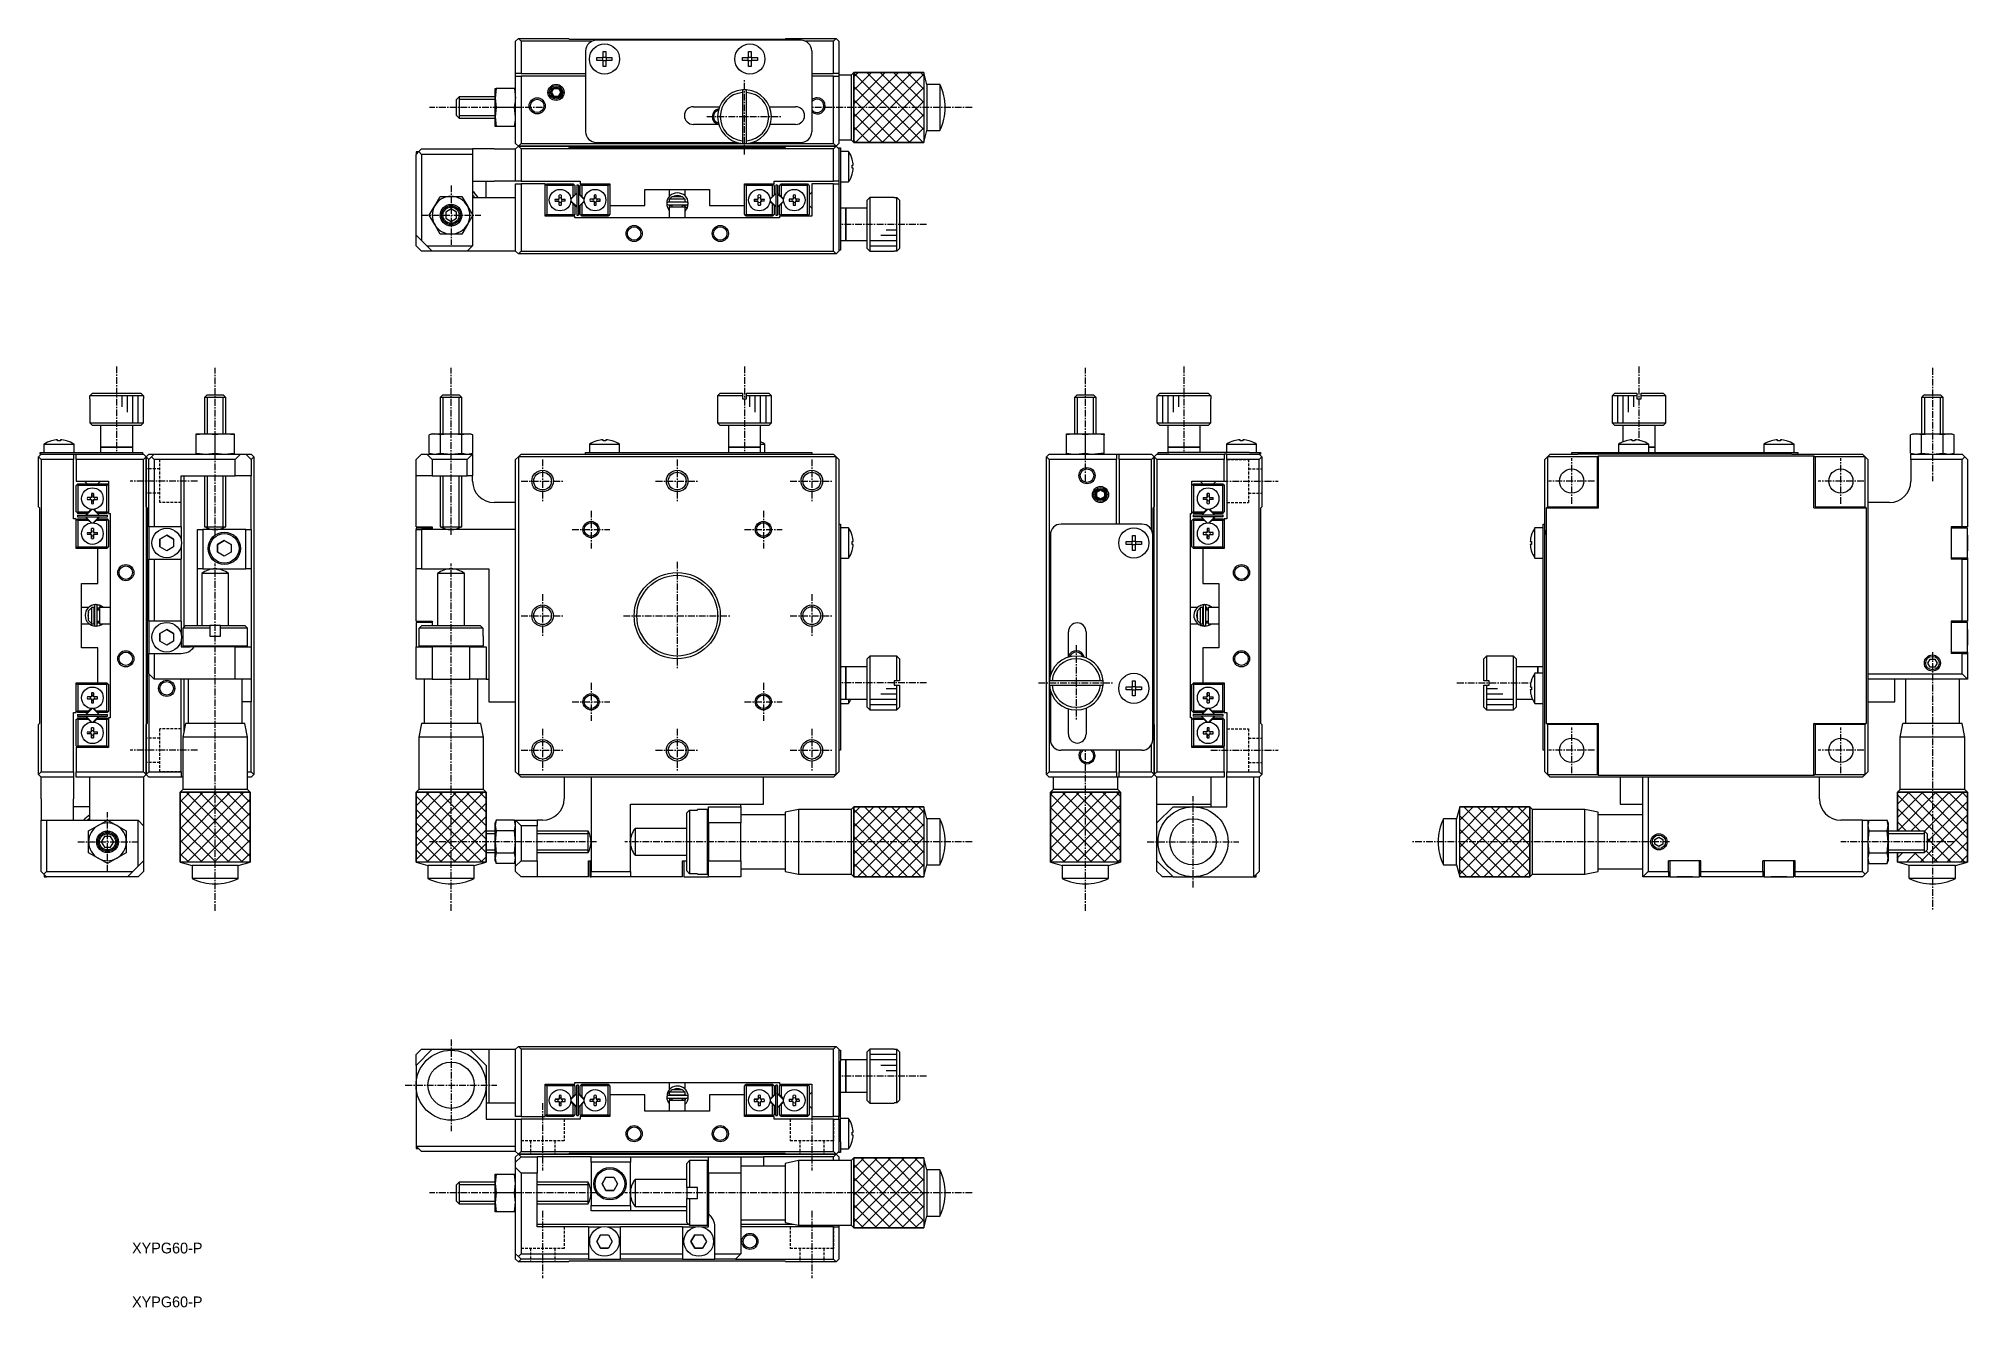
# Model space of a CAD drawing. Extents: x -7 to 351, y 10 to 246.
import ezdxf

# ---------------------------------------------------------------- set-up
doc = ezdxf.new("R2010")
doc.units = 0
doc.linetypes.add('CENTER', pattern=[2, 1.25, -0.25, 0.25, -0.25])
doc.linetypes.add('DASHED', pattern=[0.75, 0.5, -0.25])
doc.layers.get('0').update_dxf_attribs({"linetype": 'CONTINUOUS'})
doc.layers.add('CENTER', color=1, linetype='CENTER')
doc.styles.get("Standard").update_dxf_attribs({"font": 'FGP教科書体NT-M'})

msp = doc.modelspace()

# ---------------------------------------------------------------- texts
at = {"color": 7, "linetype": 'CONTINUOUS'}
for p in [(10, 20), (10, 10)]:
    msp.add_text('XYPG60-P', height=2, dxfattribs=at).set_placement(p)

# ---------------------------------------------------------------- linework, layer by layer
at = {"color": 7, "linetype": 'CONTINUOUS'}
for p, q in [((81.25, 245.12), (81.75, 245.62)), ((81.25, 239.12), (81.25, 245.12)), ((81.75, 245.62), (82.25, 245.12)), ((81.75, 245.62), (91.05, 245.62)), ((82.25, 245.12), (82.25, 239.12)), ((95.37, 245.12), (82.25, 245.12)), ((91.25, 245.42), (91.05, 245.62)), ((131.25, 245.42), (91.25, 245.42)), ((134.25, 245.32), (96.25, 245.32)), ((131.45, 245.62), (131.25, 245.42)), ((131.45, 245.62), (140.75, 245.62)), ((140.25, 245.12), (135.12, 245.12)), ((140.25, 245.12), (140.75, 245.62)), ((140.25, 239.12), (140.25, 245.12)), ((140.75, 245.62), (141.25, 245.12)), ((141.25, 245.12), (141.25, 239.12)), ((94.25, 243.32), (94.25, 228.32)), ((96.35, 241.56), (96.35, 242.08)), ((96.35, 242.08), (97.49, 242.08)), ((97.49, 241.56), (96.35, 241.56)), ((97.42, 241.56), (97.42, 242.08)), ((97.49, 243.22), (98.01, 243.22)), ((97.49, 242.08), (97.49, 243.22)), ((97.49, 242.15), (98.01, 242.15)), ((97.49, 240.42), (97.49, 241.56)), ((98.01, 241.49), (97.49, 241.49)), ((98.01, 240.42), (97.49, 240.42)), ((98.01, 243.22), (98.01, 242.08)), ((98.01, 242.08), (99.14, 242.08)), ((99.14, 241.56), (98.01, 241.56)), ((98.01, 241.56), (98.01, 240.42)), ((98.08, 242.08), (98.08, 241.56)), ((99.14, 242.08), (99.14, 241.56)), ((123.35, 241.56), (123.35, 242.08)), ((123.35, 242.08), (124.49, 242.08)), ((124.49, 241.56), (123.35, 241.56)), ((124.42, 241.56), (124.42, 242.08)), ((124.49, 243.22), (125.01, 243.22)), ((124.49, 242.08), (124.49, 243.22)), ((124.49, 242.15), (125.01, 242.15)), ((124.49, 240.42), (124.49, 241.56)), ((125.01, 241.49), (124.49, 241.49)), ((125.01, 240.42), (124.49, 240.42)), ((125.01, 243.22), (125.01, 242.08)), ((125.01, 242.08), (126.14, 242.08)), ((126.14, 241.56), (125.01, 241.56)), ((125.01, 241.56), (125.01, 240.42)), ((125.08, 242.08), (125.08, 241.56)), ((126.14, 242.08), (126.14, 241.56)), ((136.25, 243.32), (136.25, 228.32)), ((82.25, 239.12), (81.25, 239.12)), ((81.25, 238.62), (81.25, 239.12)), ((81.25, 236.32), (81.25, 238.62)), ((81.25, 238.62), (82.25, 238.62)), ((82.25, 239.12), (94.25, 239.12)), ((82.25, 238.62), (82.25, 226.12)), ((94.25, 238.62), (82.25, 238.62)), ((136.25, 239.12), (140.25, 239.12)), ((140.25, 238.62), (136.25, 238.62)), ((141.25, 239.12), (140.25, 239.12)), ((140.25, 226.12), (140.25, 238.62)), ((140.25, 238.62), (141.25, 238.62)), ((141.25, 239.12), (141.25, 238.62)), ((143.55, 238.82), (141.25, 238.82)), ((141.25, 238.62), (141.25, 226.12)), ((144.05, 239.32), (143.55, 238.82)), ((143.55, 238.82), (143.55, 226.82)), ((144.05, 239.32), (157.05, 239.32)), ((144.05, 226.32), (144.05, 239.32)), ((157.64, 237.12), (157.05, 239.32)), ((157.05, 239.32), (157.05, 226.32)), ((157.64, 237.12), (157.64, 228.52)), ((160.05, 237.12), (157.64, 237.12)), ((160.05, 237.12), (160.05, 228.52)), ((70.5, 234.57), (70.25, 234.32)), ((70.25, 231.32), (70.25, 234.32)), ((70.75, 234.82), (70.5, 234.57)), ((70.75, 234.82), (70.75, 230.82)), ((77.45, 234.82), (70.75, 234.82)), ((77.45, 236.32), (77.64, 236.32)), ((77.45, 234.57), (77.45, 236.32)), ((77.64, 236.32), (77.45, 234.57)), ((77.64, 236.32), (77.45, 234.57)), ((77.45, 234.57), (77.64, 232.82)), ((77.45, 231.07), (77.45, 234.57)), ((81.25, 236.32), (77.64, 236.32)), ((81.05, 236.32), (81.25, 234.57)), ((81.05, 232.82), (81.25, 233.98)), ((81.25, 229.32), (81.25, 236.32)), ((87.88, 235.62), (88.31, 236.37)), ((88.31, 234.87), (87.88, 235.62)), ((87.88, 235.62), (88.31, 234.87)), ((88.31, 236.37), (89.18, 236.37)), ((89.18, 234.87), (88.31, 234.87)), ((88.31, 234.87), (89.18, 234.87)), ((89.18, 236.37), (89.61, 235.62)), ((89.61, 235.62), (89.18, 234.87)), ((89.18, 234.87), (89.61, 235.62)), ((114.25, 232.97), (119.1, 232.97)), ((123.35, 236.1), (123.35, 235.6)), ((123.35, 235.6), (123.35, 226.64)), ((124.15, 235.6), (124.15, 236.1)), ((124.15, 226.64), (124.15, 235.6)), ((128.39, 232.97), (133.25, 232.97)), ((70.25, 231.32), (70.5, 231.07)), ((70.5, 231.07), (70.75, 230.82)), ((70.75, 230.82), (77.45, 230.82)), ((77.64, 232.82), (77.45, 231.07)), ((77.45, 231.07), (77.64, 229.32)), ((77.45, 229.32), (77.45, 231.07)), ((77.64, 229.32), (77.45, 229.32)), ((81.05, 232.82), (77.64, 232.82)), ((81.05, 229.32), (77.64, 229.32)), ((81.25, 231.07), (81.05, 232.82)), ((81.05, 229.32), (81.23, 230.55)), ((81.25, 229.32), (81.05, 229.32)), ((81.23, 230.55), (81.24, 230.92)), ((81.24, 230.92), (81.25, 231.07)), ((81.25, 226.12), (81.25, 229.32)), ((118.96, 229.67), (114.25, 229.67)), ((133.25, 229.67), (128.53, 229.67)), ((81.25, 226.12), (81.75, 225.62)), ((81.75, 225.62), (82.25, 226.12)), ((82.25, 226.12), (123.75, 226.12)), ((96.25, 226.32), (122.35, 226.32)), ((123.35, 226.64), (123.35, 226.13)), ((123.75, 226.12), (140.25, 226.12)), ((124.15, 226.13), (124.15, 226.64)), ((125.15, 226.32), (134.25, 226.32)), ((140.25, 226.12), (140.75, 225.62)), ((140.75, 225.62), (141.25, 226.12)), ((141.25, 226.82), (143.55, 226.82)), ((143.55, 226.82), (144.05, 226.32)), ((157.05, 226.32), (144.05, 226.32)), ((157.05, 226.32), (157.64, 228.52)), ((157.64, 228.52), (160.05, 228.52)), ((62.75, 224.12), (63.25, 224.62)), ((62.75, 224.57), (62.75, 224.12)), ((62.75, 224.57), (62.75, 224.12)), ((63.2, 224.57), (62.75, 224.57)), ((62.75, 209.12), (62.75, 224.12)), ((63.25, 224.62), (63.75, 225.12)), ((63.25, 224.62), (63.75, 224.12)), ((63.75, 225.12), (73.25, 225.12)), ((63.75, 224.12), (63.75, 208.12)), ((73.25, 224.12), (63.75, 224.12)), ((73.25, 225.12), (73.25, 224.12)), ((77.25, 225.12), (73.25, 225.12)), ((73.25, 224.12), (73.25, 212.89)), ((77.25, 225.12), (81.25, 225.12)), ((81.25, 225.12), (81.75, 225.62)), ((81.25, 219.12), (81.25, 225.12)), ((140.75, 225.62), (81.75, 225.62)), ((81.75, 225.62), (82.25, 225.12)), ((81.75, 225.62), (91.05, 225.62)), ((82.25, 225.12), (82.25, 219.12)), ((140.25, 225.12), (82.25, 225.12)), ((91.25, 225.42), (91.05, 225.62)), ((131.25, 225.42), (91.25, 225.42)), ((131.45, 225.62), (131.25, 225.42)), ((131.45, 225.62), (140.75, 225.62)), ((140.25, 225.12), (140.75, 225.62)), ((140.25, 219.12), (140.25, 225.12)), ((140.75, 225.62), (141.25, 225.12)), ((141.25, 225.12), (141.25, 225.32)), ((141.25, 225.32), (141.55, 225.32)), ((141.25, 225.12), (141.25, 219.12)), ((141.55, 225.32), (141.55, 223.32)), ((143.09, 224.62), (141.55, 224.62)), ((141.55, 223.32), (141.55, 208.32)), ((143.09, 224.62), (143.09, 221.82)), ((143.74, 223.22), (143.74, 223.22)), ((73.25, 219.12), (77.25, 219.12)), ((75.75, 216.12), (75.75, 219.12)), ((81.25, 219.12), (77.25, 219.12)), ((82.25, 219.12), (81.25, 219.12)), ((81.25, 218.62), (82.25, 218.62)), ((81.25, 206.12), (81.25, 218.62)), ((82.25, 219.12), (93.25, 219.12)), ((86.75, 218.62), (82.25, 218.62)), ((82.25, 218.62), (82.25, 206.12)), ((86.75, 212.62), (86.75, 218.62)), ((86.9, 218.47), (87.05, 218.62)), ((87.05, 218.62), (91.95, 218.62)), ((91.95, 218.62), (92.1, 218.47)), ((93.25, 219.12), (93.25, 218.62)), ((93.25, 218.62), (98.75, 218.62)), ((93.4, 218.47), (93.55, 218.62)), ((98.45, 218.62), (98.6, 218.47)), ((98.75, 218.62), (98.75, 214.62)), ((123.75, 218.62), (129.25, 218.62)), ((123.75, 214.62), (123.75, 218.62)), ((123.9, 218.47), (124.05, 218.62)), ((128.95, 218.62), (129.1, 218.47)), ((129.25, 218.62), (129.25, 219.12)), ((129.25, 219.12), (140.25, 219.12)), ((130.4, 218.47), (130.55, 218.62)), ((130.55, 218.62), (135.45, 218.62)), ((135.45, 218.62), (135.6, 218.47)), ((136.25, 218.62), (136.25, 212.62)), ((140.25, 218.62), (136.25, 218.62)), ((141.25, 219.12), (140.25, 219.12)), ((140.25, 206.12), (140.25, 218.62)), ((140.25, 218.62), (141.25, 218.62)), ((141.25, 219.12), (141.25, 218.62)), ((141.25, 218.62), (141.25, 206.12)), ((141.55, 219.02), (143.09, 219.02)), ((143.09, 221.82), (143.09, 219.02)), ((143.74, 222.08), (143.93, 222.08)), ((143.74, 221.56), (143.74, 222.08)), ((143.93, 221.56), (143.74, 221.56)), ((143.74, 220.42), (143.74, 220.42)), ((66.21, 214.57), (67.22, 216.32)), ((67.22, 216.32), (69.25, 216.32)), ((69.25, 216.32), (71.27, 216.32)), ((71.27, 216.32), (72.28, 214.57)), ((73.25, 216.12), (81.25, 216.12)), ((86.9, 218.47), (86.75, 218.32)), ((87.05, 218.32), (86.9, 218.47)), ((87.05, 218.32), (87.05, 212.92)), ((91.95, 218.32), (87.05, 218.32)), ((88.57, 215.82), (89.3, 215.82)), ((89.3, 215.42), (88.57, 215.42)), ((88.57, 215.42), (89.11, 215.42)), ((89.11, 215.42), (89.3, 215.42)), ((89.3, 215.82), (89.3, 216.55)), ((89.3, 214.69), (89.3, 215.42)), ((89.7, 216.55), (89.7, 215.82)), ((89.7, 215.82), (90.42, 215.82)), ((89.7, 215.42), (89.7, 214.69)), ((90.42, 215.42), (89.7, 215.42)), ((89.7, 215.42), (89.88, 215.42)), ((90.42, 215.42), (89.88, 215.42)), ((91.48, 215.86), (91.95, 216.32)), ((91.95, 214.92), (91.48, 215.38)), ((92.57, 216.86), (91.51, 215.8)), ((92.6, 214.43), (91.51, 215.51)), ((91.51, 215.44), (92.57, 214.38)), ((92.1, 218.47), (91.95, 218.32)), ((91.95, 216.32), (91.95, 218.32)), ((91.95, 216.32), (92.25, 216.62)), ((92.25, 218.32), (92.1, 218.47)), ((92.25, 218.32), (92.25, 216.62)), ((92.9, 218.42), (92.6, 218.42)), ((92.6, 218.42), (92.6, 212.82)), ((92.9, 218.42), (92.9, 212.82)), ((92.9, 216.81), (93.42, 216.29)), ((93.98, 215.8), (92.92, 216.86)), ((92.92, 214.38), (93.98, 215.44)), ((93.4, 218.47), (93.25, 218.32)), ((93.25, 216.62), (93.25, 218.32)), ((93.25, 216.62), (93.55, 216.32)), ((93.55, 218.32), (93.4, 218.47)), ((93.42, 216.29), (93.98, 215.72)), ((93.55, 218.32), (93.55, 216.32)), ((98.45, 218.32), (93.55, 218.32)), ((93.55, 216.32), (94.01, 215.86)), ((94.01, 215.38), (93.55, 214.92)), ((95.8, 215.82), (95.07, 215.82)), ((95.07, 215.42), (95.8, 215.42)), ((95.07, 215.42), (95.61, 215.42)), ((95.8, 215.42), (95.61, 215.42)), ((95.8, 216.55), (95.8, 215.82)), ((95.8, 215.42), (95.8, 214.69)), ((96.2, 215.82), (96.2, 216.55)), ((96.92, 215.82), (96.2, 215.82)), ((96.2, 214.69), (96.2, 215.42)), ((96.2, 215.42), (96.92, 215.42)), ((96.38, 215.42), (96.2, 215.42)), ((96.92, 215.42), (96.38, 215.42)), ((98.6, 218.47), (98.45, 218.32)), ((98.45, 212.92), (98.45, 218.32)), ((98.75, 218.32), (98.6, 218.47)), ((105.25, 217.62), (117.25, 217.62)), ((105.25, 214.62), (105.25, 217.62)), ((113.05, 215.22), (109.55, 215.22)), ((109.75, 217.62), (109.75, 216.22)), ((109.8, 215.82), (109.75, 215.82)), ((109.75, 215.82), (109.75, 215.32)), ((109.75, 215.32), (112.75, 215.32)), ((109.8, 215.82), (110.33, 216.32)), ((112.69, 215.82), (109.8, 215.82)), ((109.82, 215.22), (109.84, 215.32)), ((110.25, 215.32), (110.25, 215.22)), ((110.25, 215.32), (110.25, 215.22)), ((110.33, 216.32), (112.16, 216.32)), ((112.16, 216.32), (112.69, 215.82)), ((112.25, 215.22), (112.25, 215.32)), ((112.25, 215.22), (112.25, 215.32)), ((112.75, 215.82), (112.69, 215.82)), ((112.75, 216.35), (112.75, 217.62)), ((112.75, 215.32), (112.75, 215.82)), ((112.75, 215.38), (112.78, 215.22)), ((117.25, 217.62), (117.25, 214.62)), ((123.9, 218.47), (123.75, 218.32)), ((124.05, 218.32), (123.9, 218.47)), ((128.95, 218.32), (124.05, 218.32)), ((124.05, 218.32), (124.05, 212.92)), ((125.57, 215.82), (126.3, 215.82)), ((126.3, 215.42), (125.57, 215.42)), ((125.57, 215.42), (126.11, 215.42)), ((126.11, 215.42), (126.3, 215.42)), ((126.3, 215.82), (126.3, 216.55)), ((126.3, 214.69), (126.3, 215.42)), ((126.7, 216.55), (126.7, 215.82)), ((126.7, 215.82), (127.42, 215.82)), ((126.7, 215.42), (126.7, 214.69)), ((127.42, 215.42), (126.7, 215.42)), ((126.7, 215.42), (126.88, 215.42)), ((127.42, 215.42), (126.88, 215.42)), ((128.48, 215.86), (128.95, 216.32)), ((128.95, 214.92), (128.48, 215.38)), ((129.57, 216.86), (128.51, 215.8)), ((129.07, 214.95), (128.51, 215.51)), ((128.51, 215.44), (129.57, 214.38)), ((129.1, 218.47), (128.95, 218.32)), ((128.95, 216.32), (128.95, 218.32)), ((128.95, 216.32), (129.25, 216.62)), ((129.6, 214.43), (129.07, 214.95)), ((129.25, 218.32), (129.1, 218.47)), ((129.25, 218.32), (129.25, 216.62)), ((129.9, 218.42), (129.6, 218.42)), ((129.6, 218.42), (129.6, 212.82)), ((129.9, 218.42), (129.9, 212.82)), ((129.9, 216.81), (130.98, 215.72)), ((130.98, 215.8), (129.92, 216.86)), ((129.92, 214.38), (130.98, 215.44)), ((130.4, 218.47), (130.25, 218.32)), ((130.25, 216.62), (130.25, 218.32)), ((130.25, 216.62), (130.55, 216.32)), ((130.55, 218.32), (130.4, 218.47)), ((130.55, 218.32), (130.55, 216.32)), ((135.45, 218.32), (130.55, 218.32)), ((130.55, 216.32), (131.01, 215.86)), ((131.01, 215.38), (130.55, 214.92)), ((132.8, 215.82), (132.07, 215.82)), ((132.07, 215.42), (132.8, 215.42)), ((132.07, 215.42), (132.61, 215.42)), ((132.8, 215.42), (132.61, 215.42)), ((132.8, 216.55), (132.8, 215.82)), ((132.8, 215.42), (132.8, 214.69)), ((133.2, 215.82), (133.2, 216.55)), ((133.92, 215.82), (133.2, 215.82)), ((133.2, 214.69), (133.2, 215.42)), ((133.2, 215.42), (133.92, 215.42)), ((133.38, 215.42), (133.2, 215.42)), ((133.92, 215.42), (133.38, 215.42)), ((135.6, 218.47), (135.45, 218.32)), ((135.45, 212.92), (135.45, 218.32)), ((135.75, 218.32), (135.6, 218.47)), ((135.75, 218.32), (135.75, 212.92)), ((136, 216.87), (135.75, 216.62)), ((136.25, 217.12), (136, 216.87)), ((147.05, 216.12), (146.55, 215.62)), ((146.55, 206.62), (146.55, 215.62)), ((147.05, 216.12), (147.05, 206.12)), ((151.55, 216.12), (147.05, 216.12)), ((151.55, 216.12), (151.55, 216.1)), ((151.55, 216.1), (152.05, 216.1)), ((152.05, 206.13), (152.05, 216.1)), ((152.05, 216.1), (152.55, 215.6)), ((152.55, 215.6), (152.55, 206.64)), ((65.2, 212.82), (66.21, 214.57)), ((66.21, 211.07), (65.2, 212.82)), ((69.25, 213.97), (68.25, 213.4)), ((68.25, 213.4), (68.25, 212.24)), ((68.25, 212.24), (69.25, 211.66)), ((70.25, 213.4), (69.25, 213.97)), ((69.25, 211.66), (70.25, 212.24)), ((70.25, 212.24), (70.25, 213.4)), ((72.28, 214.57), (73.29, 212.82)), ((73.29, 212.82), (72.28, 211.07)), ((73.25, 212.75), (73.25, 207.12)), ((86.75, 212.92), (86.9, 212.77)), ((92.25, 212.62), (86.75, 212.62)), ((86.9, 212.77), (87.05, 212.92)), ((87.05, 212.62), (86.9, 212.77)), ((87.05, 212.92), (91.95, 212.92)), ((91.95, 212.92), (91.95, 214.92)), ((92.25, 214.62), (91.95, 214.92)), ((91.95, 212.92), (92.1, 212.77)), ((92.1, 212.77), (91.95, 212.62)), ((92.1, 212.77), (92.25, 212.92)), ((92.25, 214.62), (92.25, 212.92)), ((92.25, 212.32), (92.25, 212.62)), ((130.25, 212.32), (92.25, 212.32)), ((92.6, 212.82), (92.9, 212.82)), ((93.55, 214.92), (93.25, 214.62)), ((93.25, 212.92), (93.25, 214.62)), ((93.25, 212.92), (93.4, 212.77)), ((93.4, 212.77), (93.55, 212.92)), ((93.55, 212.62), (93.4, 212.77)), ((93.55, 214.92), (93.55, 212.92)), ((93.55, 212.92), (98.45, 212.92)), ((98.45, 212.62), (93.55, 212.62)), ((98.45, 212.92), (98.6, 212.77)), ((98.6, 212.77), (98.45, 212.62)), ((98.6, 212.77), (98.75, 212.92)), ((98.75, 214.62), (98.75, 212.92)), ((98.75, 214.62), (105.25, 214.62)), ((109.44, 214.24), (109.44, 214.24)), ((109.44, 214.24), (109.44, 214.24)), ((109.44, 214.24), (109.44, 214.24)), ((109.44, 214.24), (109.44, 214.24)), ((109.44, 214.24), (109.44, 214.24)), ((109.44, 214.24), (109.44, 214.23)), ((109.44, 214.23), (109.44, 214.23)), ((109.44, 214.23), (109.44, 214.23)), ((109.44, 214.23), (109.45, 214.22)), ((109.45, 214.22), (109.46, 214.18)), ((109.46, 214.18), (109.46, 214.18)), ((109.46, 214.18), (109.46, 214.18)), ((109.46, 214.18), (109.46, 214.18)), ((109.55, 214.72), (113.05, 214.72)), ((112.75, 214.32), (109.75, 214.32)), ((109.75, 214.32), (109.75, 212.32)), ((109.95, 214.32), (109.82, 214.72)), ((109.9, 214.49), (109.91, 214.5)), ((109.9, 214.47), (109.9, 214.49)), ((109.9, 214.46), (109.9, 214.47)), ((109.91, 214.45), (109.9, 214.46)), ((109.91, 214.53), (109.92, 214.55)), ((109.91, 214.52), (109.91, 214.53)), ((109.91, 214.51), (109.91, 214.52)), ((109.91, 214.5), (109.91, 214.51)), ((109.91, 214.44), (109.91, 214.45)), ((109.91, 214.42), (109.91, 214.44)), ((109.91, 214.41), (109.91, 214.42)), ((109.92, 214.4), (109.91, 214.41)), ((109.92, 214.56), (109.93, 214.57)), ((109.92, 214.55), (109.92, 214.56)), ((109.92, 214.39), (109.92, 214.4)), ((109.92, 214.38), (109.92, 214.39)), ((109.92, 214.37), (109.92, 214.38)), ((109.93, 214.58), (109.94, 214.59)), ((109.93, 214.57), (109.93, 214.58)), ((109.94, 214.6), (109.95, 214.61)), ((109.94, 214.59), (109.94, 214.6)), ((110.25, 214.62), (109.95, 214.62)), ((109.95, 214.61), (109.96, 214.62)), ((109.96, 214.62), (109.97, 214.63)), ((109.97, 214.64), (109.98, 214.65)), ((109.97, 214.63), (109.97, 214.64)), ((109.98, 214.65), (109.99, 214.66)), ((109.99, 214.66), (110, 214.67)), ((110, 214.67), (110.01, 214.67)), ((110.01, 214.67), (110.02, 214.68)), ((110.02, 214.68), (110.03, 214.69)), ((110.03, 214.69), (110.04, 214.69)), ((110.04, 214.69), (110.05, 214.7)), ((110.05, 214.7), (110.07, 214.7)), ((110.07, 214.7), (110.08, 214.7)), ((110.08, 214.7), (110.09, 214.71)), ((110.09, 214.71), (110.1, 214.71)), ((110.1, 214.71), (110.11, 214.71)), ((110.11, 214.71), (110.13, 214.71)), ((110.13, 214.71), (110.14, 214.72)), ((110.14, 214.72), (110.15, 214.72)), ((110.15, 214.72), (110.15, 214.72)), ((110.25, 214.72), (110.25, 214.32)), ((110.25, 214.72), (110.25, 214.62)), ((112.25, 214.32), (112.25, 214.72)), ((112.25, 214.62), (112.25, 214.72)), ((112.65, 214.62), (112.25, 214.62)), ((112.45, 214.72), (112.46, 214.72)), ((112.46, 214.72), (112.47, 214.72)), ((112.47, 214.72), (112.49, 214.71)), ((112.49, 214.71), (112.5, 214.71)), ((112.5, 214.71), (112.51, 214.71)), ((112.51, 214.71), (112.52, 214.71)), ((112.52, 214.71), (112.53, 214.7)), ((112.53, 214.7), (112.55, 214.7)), ((112.55, 214.7), (112.56, 214.69)), ((112.56, 214.69), (112.57, 214.69)), ((112.57, 214.69), (112.58, 214.68)), ((112.58, 214.68), (112.59, 214.68)), ((112.59, 214.68), (112.6, 214.67)), ((112.6, 214.67), (112.61, 214.66)), ((112.61, 214.66), (112.62, 214.65)), ((112.62, 214.65), (112.63, 214.64)), ((112.63, 214.64), (112.64, 214.64)), ((112.64, 214.64), (112.64, 214.63)), ((112.64, 214.63), (112.65, 214.62)), ((112.65, 214.62), (112.66, 214.61)), ((112.66, 214.61), (112.67, 214.6)), ((112.68, 214.38), (112.66, 214.32)), ((112.67, 214.6), (112.67, 214.59)), ((112.67, 214.59), (112.68, 214.58)), ((112.68, 214.58), (112.68, 214.56)), ((112.68, 214.56), (112.69, 214.55)), ((112.69, 214.39), (112.68, 214.38)), ((112.68, 214.38), (112.68, 214.38)), ((112.74, 214.31), (112.68, 214.37)), ((112.69, 214.36), (112.68, 214.37)), ((112.68, 214.37), (112.68, 214.37)), ((112.68, 214.37), (112.68, 214.37)), ((112.69, 214.55), (112.69, 214.54)), ((112.69, 214.54), (112.69, 214.53)), ((112.69, 214.53), (112.7, 214.52)), ((112.7, 214.42), (112.69, 214.41)), ((112.69, 214.41), (112.69, 214.39)), ((112.7, 214.35), (112.69, 214.36)), ((112.69, 214.36), (112.69, 214.36)), ((112.7, 214.52), (112.7, 214.5)), ((112.7, 214.5), (112.7, 214.49)), ((112.7, 214.49), (112.7, 214.48)), ((112.7, 214.48), (112.7, 214.47)), ((112.7, 214.47), (112.7, 214.45)), ((112.7, 214.45), (112.7, 214.44)), ((112.7, 214.44), (112.7, 214.43)), ((112.7, 214.43), (112.7, 214.42)), ((112.71, 214.35), (112.7, 214.35)), ((112.71, 214.34), (112.71, 214.35)), ((112.72, 214.34), (112.71, 214.34)), ((112.74, 214.33), (112.72, 214.34)), ((112.75, 214.32), (112.74, 214.33)), ((113.14, 214.17), (112.74, 214.31)), ((112.76, 214.31), (112.75, 214.32)), ((112.75, 212.32), (112.75, 214.32)), ((112.75, 213.58), (113.14, 214.18)), ((112.78, 214.31), (112.76, 214.31)), ((112.79, 214.3), (112.78, 214.31)), ((112.81, 214.29), (112.79, 214.3)), ((112.82, 214.28), (112.81, 214.29)), ((112.84, 214.28), (112.82, 214.28)), ((112.86, 214.27), (112.84, 214.28)), ((112.87, 214.26), (112.86, 214.27)), ((112.89, 214.25), (112.87, 214.26)), ((112.91, 214.24), (112.89, 214.25)), ((112.93, 214.24), (112.91, 214.24)), ((112.95, 214.23), (112.93, 214.24)), ((112.96, 214.22), (112.95, 214.23)), ((112.98, 214.22), (112.96, 214.22)), ((113, 214.21), (112.98, 214.22)), ((113.01, 214.2), (113, 214.21)), ((113.03, 214.2), (113.01, 214.2)), ((113.05, 214.19), (113.03, 214.2)), ((113.06, 214.19), (113.05, 214.19)), ((113.07, 214.19), (113.06, 214.19)), ((113.09, 214.18), (113.07, 214.19)), ((113.1, 214.18), (113.09, 214.18)), ((113.11, 214.18), (113.1, 214.18)), ((113.1, 214.1), (113.14, 214.17)), ((113.12, 214.18), (113.11, 214.18)), ((113.12, 214.17), (113.12, 214.18)), ((113.13, 214.17), (113.12, 214.17)), ((113.14, 214.18), (113.13, 214.18)), ((113.13, 214.18), (113.13, 214.17)), ((113.14, 214.17), (113.3, 214.94)), ((113.14, 214.18), (113.15, 214.21)), ((113.14, 214.18), (113.14, 214.18)), ((113.14, 214.18), (113.14, 214.18)), ((113.16, 214.72), (113.15, 214.74)), ((113.15, 214.21), (113.17, 214.25)), ((113.17, 214.68), (113.16, 214.72)), ((113.18, 214.65), (113.17, 214.68)), ((113.17, 214.25), (113.18, 214.28)), ((113.19, 214.61), (113.18, 214.65)), ((113.18, 214.32), (113.19, 214.35)), ((113.18, 214.28), (113.18, 214.32)), ((113.19, 214.58), (113.19, 214.61)), ((113.2, 214.54), (113.19, 214.58)), ((113.19, 214.35), (113.2, 214.39)), ((113.2, 214.5), (113.2, 214.54)), ((113.2, 214.46), (113.2, 214.5)), ((113.2, 214.43), (113.2, 214.46)), ((113.2, 214.39), (113.2, 214.43)), ((117.25, 214.62), (123.75, 214.62)), ((123.75, 212.92), (123.75, 214.62)), ((123.75, 212.92), (123.9, 212.77)), ((123.9, 212.77), (124.05, 212.92)), ((124.05, 212.62), (123.9, 212.77)), ((124.05, 212.92), (128.95, 212.92)), ((128.95, 212.62), (124.05, 212.62)), ((128.95, 212.92), (128.95, 214.92)), ((129.25, 214.62), (128.95, 214.92)), ((128.95, 212.92), (129.1, 212.77)), ((129.1, 212.77), (128.95, 212.62)), ((129.1, 212.77), (129.25, 212.92)), ((129.25, 214.62), (129.25, 212.92)), ((129.6, 212.82), (129.9, 212.82)), ((130.55, 214.92), (130.25, 214.62)), ((130.25, 212.92), (130.25, 214.62)), ((130.25, 212.92), (130.4, 212.77)), ((130.25, 212.62), (130.25, 212.32)), ((136.25, 212.62), (130.25, 212.62)), ((130.4, 212.77), (130.55, 212.92)), ((130.55, 212.62), (130.4, 212.77)), ((130.55, 214.92), (130.55, 212.92)), ((130.55, 212.92), (135.45, 212.92)), ((135.45, 212.92), (135.6, 212.77)), ((135.6, 212.77), (135.45, 212.62)), ((135.6, 212.77), (135.75, 212.92)), ((135.75, 214.62), (136, 214.37)), ((136, 214.37), (136.25, 214.12)), ((142.55, 214.12), (141.55, 214.12)), ((142.55, 214.12), (142.55, 208.12)), ((142.55, 208.12), (142.55, 214.12)), ((146.55, 214.12), (142.55, 214.12)), ((62.75, 207.12), (62.75, 209.12)), ((63.75, 208.12), (62.75, 209.12)), ((63.75, 208.12), (64.75, 207.12)), ((67.22, 209.32), (66.21, 211.07)), ((69.25, 209.32), (67.22, 209.32)), ((71.27, 209.32), (69.25, 209.32)), ((72.28, 211.07), (71.27, 209.32)), ((141.55, 208.32), (141.55, 206.32)), ((141.55, 208.12), (142.55, 208.12)), ((142.55, 208.12), (146.55, 208.12)), ((62.75, 207.12), (63.75, 206.12)), ((65.75, 206.12), (63.75, 206.12)), ((64.75, 207.12), (73.25, 207.12)), ((65.75, 206.12), (64.75, 207.12)), ((72.25, 206.12), (65.75, 206.12)), ((73.25, 207.12), (72.25, 206.12)), ((81.25, 206.12), (72.25, 206.12)), ((81.25, 206.12), (81.75, 205.62)), ((81.75, 205.62), (82.25, 206.12)), ((140.75, 205.62), (81.75, 205.62)), ((82.25, 206.12), (140.25, 206.12)), ((140.25, 206.12), (140.75, 205.62)), ((140.75, 205.62), (141.25, 206.12)), ((141.55, 206.32), (141.25, 206.32)), ((146.55, 206.62), (147.05, 206.12)), ((147.05, 206.12), (151.55, 206.12)), ((152.05, 206.13), (151.55, 206.13)), ((151.55, 206.13), (151.55, 206.12)), ((152.55, 206.64), (152.05, 206.13)), ((2.16, 179.24), (2.66, 179.74)), ((2.16, 178.74), (2.16, 179.24)), ((12.13, 179.24), (2.16, 179.24)), ((2.66, 179.74), (11.62, 179.74)), ((11.62, 179.74), (12.13, 179.24)), ((12.13, 179.24), (12.13, 178.74)), ((23.69, 179.19), (23.44, 178.94)), ((23.94, 179.44), (23.69, 179.19)), ((23.94, 179.44), (25.44, 179.44)), ((25.44, 179.44), (26.94, 179.44)), ((27.19, 179.19), (26.94, 179.44)), ((27.44, 178.94), (27.19, 179.19)), ((67.5, 179.19), (67.25, 178.94)), ((67.75, 179.44), (67.5, 179.19)), ((67.75, 179.44), (70.75, 179.44)), ((71, 179.19), (70.75, 179.44)), ((71.25, 178.94), (71, 179.19)), ((119.25, 179.74), (118.75, 179.24)), ((123.35, 179.24), (118.75, 179.24)), ((118.75, 179.24), (118.75, 174.24)), ((119.25, 179.74), (123.35, 179.74)), ((123.35, 179.74), (123.35, 179.24)), ((123.35, 179.24), (123.35, 178.74)), ((124.15, 179.74), (128.25, 179.74)), ((124.15, 179.24), (124.15, 179.74)), ((128.75, 179.24), (124.15, 179.24)), ((124.15, 178.74), (124.15, 179.24)), ((128.75, 179.24), (128.25, 179.74)), ((128.75, 174.24), (128.75, 179.24)), ((185.31, 179.19), (185.06, 178.94)), ((185.56, 179.44), (185.31, 179.19)), ((185.56, 179.44), (188.56, 179.44)), ((188.81, 179.19), (188.56, 179.44)), ((189.06, 178.94), (188.81, 179.19)), ((200.37, 179.24), (200.88, 179.74)), ((210.34, 179.24), (200.37, 179.24)), ((200.37, 178.74), (200.37, 179.24)), ((200.88, 179.74), (209.84, 179.74)), ((209.84, 179.74), (210.34, 179.24)), ((210.34, 179.24), (210.34, 178.74)), ((285.38, 179.74), (284.88, 179.24)), ((289.48, 179.24), (284.88, 179.24)), ((284.88, 179.24), (284.88, 174.24)), ((285.38, 179.74), (289.48, 179.74)), ((289.48, 179.74), (289.48, 179.24)), ((289.48, 179.24), (289.48, 178.74)), ((290.28, 179.74), (294.38, 179.74)), ((290.28, 179.24), (290.28, 179.74)), ((294.88, 179.24), (290.28, 179.24)), ((290.28, 178.74), (290.28, 179.24)), ((294.88, 179.24), (294.38, 179.74)), ((294.88, 174.24), (294.88, 179.24)), ((342.63, 179.19), (342.38, 178.94)), ((342.88, 179.44), (342.63, 179.19)), ((342.88, 179.44), (345.88, 179.44)), ((346.13, 179.19), (345.88, 179.44)), ((346.38, 178.94), (346.13, 179.19)), ((2.14, 178.74), (2.16, 178.74)), ((2.14, 178.74), (2.14, 174.24)), ((12.13, 178.74), (12.14, 178.74)), ((12.14, 174.24), (12.14, 178.74)), ((25.44, 178.94), (23.44, 178.94)), ((23.44, 178.94), (23.44, 172.24)), ((27.44, 178.94), (25.44, 178.94)), ((27.44, 172.24), (27.44, 178.94)), ((71.25, 178.94), (67.25, 178.94)), ((67.25, 178.94), (67.25, 172.24)), ((71.25, 172.24), (71.25, 178.94)), ((123.35, 178.74), (124.15, 178.74)), ((189.06, 178.94), (185.06, 178.94)), ((185.06, 178.94), (185.06, 172.24)), ((189.06, 172.24), (189.06, 178.94)), ((200.36, 178.74), (200.37, 178.74)), ((200.36, 178.74), (200.36, 174.24)), ((210.34, 178.74), (210.36, 178.74)), ((210.36, 174.24), (210.36, 178.74)), ((289.48, 178.74), (290.28, 178.74)), ((346.38, 178.94), (342.38, 178.94)), ((342.38, 178.94), (342.38, 172.24)), ((346.38, 172.24), (346.38, 178.94)), ((2.14, 174.24), (12.14, 174.24)), ((2.14, 174.24), (2.64, 173.74)), ((11.64, 173.74), (2.64, 173.74)), ((4.14, 173.74), (4.14, 169.74)), ((10.14, 169.74), (10.14, 173.74)), ((11.64, 173.74), (12.14, 174.24)), ((23.69, 172.24), (21.94, 172.04)), ((21.94, 172.04), (21.94, 172.24)), ((21.94, 172.24), (23.69, 172.24)), ((21.94, 168.63), (21.94, 172.04)), ((23.69, 172.24), (27.19, 172.24)), ((25.44, 172.04), (23.69, 172.24)), ((27.19, 172.24), (25.44, 172.04)), ((25.44, 168.63), (25.44, 172.04)), ((28.94, 172.04), (27.19, 172.24)), ((27.19, 172.24), (28.94, 172.24)), ((28.94, 172.24), (28.94, 172.04)), ((28.94, 172.04), (28.94, 168.63)), ((66.21, 172.24), (65.2, 172.04)), ((65.75, 172.24), (65.2, 172.04)), ((65.2, 168.63), (65.2, 172.04)), ((65.75, 172.24), (66.21, 172.24)), ((67.22, 172.04), (66.21, 172.24)), ((66.21, 172.24), (69.25, 172.24)), ((69.25, 172.24), (67.22, 172.04)), ((67.22, 172.04), (67.22, 168.63)), ((71.27, 172.04), (69.25, 172.24)), ((69.25, 172.24), (72.28, 172.24)), ((72.28, 172.24), (71.27, 172.04)), ((71.27, 168.63), (71.27, 172.04)), ((73.29, 172.04), (72.28, 172.24)), ((72.28, 172.24), (72.75, 172.24)), ((73.29, 172.04), (72.75, 172.24)), ((73.29, 168.63), (73.29, 172.04)), ((118.75, 174.24), (128.75, 174.24)), ((118.75, 174.24), (119.25, 173.74)), ((128.25, 173.74), (119.25, 173.74)), ((120.75, 173.74), (120.75, 169.74)), ((126.75, 169.74), (126.75, 173.74)), ((128.25, 173.74), (128.75, 174.24)), ((185.31, 172.24), (183.56, 172.04)), ((183.56, 172.04), (183.56, 172.24)), ((183.56, 172.24), (185.31, 172.24)), ((183.56, 168.63), (183.56, 172.04)), ((187.06, 172.04), (185.31, 172.24)), ((185.31, 172.24), (188.81, 172.24)), ((188.81, 172.24), (187.06, 172.04)), ((187.06, 168.63), (187.06, 172.04)), ((188.81, 172.24), (190.56, 172.24)), ((190.56, 172.04), (188.81, 172.24)), ((190.56, 172.04), (188.81, 172.24)), ((190.56, 172.24), (190.56, 172.04)), ((190.56, 168.44), (190.56, 172.04)), ((200.36, 174.24), (210.36, 174.24)), ((200.36, 174.24), (200.86, 173.74)), ((209.86, 173.74), (200.86, 173.74)), ((202.36, 173.74), (202.36, 169.74)), ((208.36, 169.74), (208.36, 173.74)), ((209.86, 173.74), (210.36, 174.24)), ((284.88, 174.24), (289.88, 174.24)), ((284.88, 174.24), (285.38, 173.74)), ((289.88, 173.74), (285.38, 173.74)), ((286.88, 173.74), (286.88, 170.72)), ((289.88, 174.24), (294.88, 174.24)), ((294.38, 173.74), (289.88, 173.74)), ((292.88, 169.74), (292.88, 173.74)), ((294.38, 173.74), (294.88, 174.24)), ((341.35, 172.24), (340.34, 172.04)), ((340.88, 172.24), (340.34, 172.04)), ((340.34, 168.63), (340.34, 172.04)), ((340.88, 172.24), (341.35, 172.24)), ((342.36, 172.04), (341.35, 172.24)), ((341.35, 172.24), (344.38, 172.24)), ((344.38, 172.24), (342.36, 172.04)), ((342.36, 168.63), (342.36, 172.04)), ((346.4, 172.04), (344.38, 172.24)), ((344.38, 172.24), (347.41, 172.24)), ((347.41, 172.24), (346.4, 172.04)), ((346.4, 168.63), (346.4, 172.04)), ((348.42, 172.04), (347.41, 172.24)), ((347.41, 172.24), (347.88, 172.24)), ((348.42, 172.04), (347.88, 172.24)), ((348.42, 168.63), (348.42, 172.04)), ((-7.36, 167.94), (-6.86, 168.44)), ((-7.06, 168.44), (-7.06, 168.74)), ((-7.06, 168.74), (-5.06, 168.74)), ((-6.86, 168.44), (-7.06, 168.44)), ((-6.86, 168.44), (-0.86, 168.44)), ((-6.36, 170.28), (-3.56, 170.28)), ((-6.36, 170.28), (-6.36, 168.74)), ((-5.06, 168.74), (9.94, 168.74)), ((-4.96, 170.93), (-4.96, 170.94)), ((-3.82, 170.93), (-3.82, 171.12)), ((-3.3, 170.93), (-3.82, 170.93)), ((-3.56, 170.28), (-0.76, 170.28)), ((-3.3, 171.12), (-3.3, 170.93)), ((-2.16, 170.94), (-2.16, 170.93)), ((-0.86, 168.44), (-0.36, 168.44)), ((-0.86, 168.44), (-0.86, 167.44)), ((-0.76, 168.74), (-0.76, 170.28)), ((-0.36, 168.44), (12.14, 168.44)), ((-0.36, 167.44), (-0.36, 168.44)), ((4.14, 169.74), (10.14, 169.74)), ((10.14, 169.74), (4.14, 169.74)), ((4.14, 169.74), (4.14, 168.74)), ((9.94, 168.74), (11.94, 168.74)), ((10.14, 168.74), (10.14, 169.74)), ((11.94, 168.74), (11.94, 168.44)), ((12.64, 167.94), (12.14, 168.44)), ((12.64, 167.94), (13.14, 168.44)), ((13.14, 168.44), (14.14, 168.44)), ((13.64, 167.94), (14.14, 168.44)), ((14.14, 168.44), (30.14, 168.44)), ((21.94, 168.63), (23.69, 168.44)), ((21.94, 168.44), (21.94, 168.63)), ((23.69, 168.44), (25.44, 168.63)), ((25.44, 168.63), (27.19, 168.44)), ((27.19, 168.44), (28.94, 168.63)), ((28.94, 168.63), (28.94, 168.44)), ((30.14, 168.44), (29.14, 167.44)), ((30.14, 168.44), (31.14, 168.44)), ((32.14, 167.44), (31.14, 168.44)), ((31.14, 168.44), (32.14, 168.44)), ((32.64, 167.94), (32.14, 168.44)), ((63.75, 168.44), (62.75, 167.44)), ((63.75, 168.44), (64.75, 168.44)), ((64.75, 168.44), (73.25, 168.44)), ((65.75, 167.44), (64.75, 168.44)), ((65.2, 168.63), (66.21, 168.44)), ((65.2, 168.63), (65.75, 168.44)), ((66.21, 168.44), (67.22, 168.63)), ((67.22, 168.63), (69.25, 168.44)), ((69.25, 168.44), (71.27, 168.63)), ((71.27, 168.63), (72.28, 168.44)), ((73.25, 168.44), (72.25, 167.44)), ((72.28, 168.44), (73.29, 168.63)), ((72.75, 168.44), (73.29, 168.63)), ((73.25, 168.44), (73.25, 164.44)), ((81.75, 167.94), (82.25, 168.44)), ((82.25, 168.44), (140.25, 168.44)), ((94.25, 168.44), (94.25, 168.74)), ((94.25, 168.74), (96.25, 168.74)), ((94.95, 170.28), (100.55, 170.28)), ((94.95, 170.28), (94.95, 168.74)), ((96.25, 168.74), (134.25, 168.74)), ((96.35, 170.93), (96.34, 170.94)), ((97.49, 170.93), (97.49, 171.12)), ((98.01, 170.93), (97.49, 170.93)), ((98.01, 171.12), (98.01, 170.93)), ((99.15, 170.94), (99.14, 170.93)), ((100.55, 168.74), (100.55, 170.28)), ((120.75, 169.74), (123.75, 169.74)), ((123.75, 169.74), (120.75, 169.74)), ((120.75, 169.74), (120.75, 168.74)), ((123.75, 169.74), (126.75, 169.74)), ((126.75, 169.74), (123.75, 169.74)), ((126.75, 170.28), (127.55, 170.28)), ((126.75, 168.74), (126.75, 169.74)), ((127.55, 168.74), (127.55, 170.28)), ((134.25, 168.74), (136.25, 168.74)), ((136.25, 168.74), (136.25, 168.44)), ((140.25, 168.44), (140.75, 167.94)), ((180.36, 168.44), (179.86, 167.94)), ((180.36, 168.44), (183.56, 168.44)), ((183.56, 168.63), (184.79, 168.46)), ((183.56, 168.44), (183.56, 168.63)), ((183.56, 168.44), (190.56, 168.44)), ((184.79, 168.46), (185.16, 168.44)), ((185.16, 168.44), (185.31, 168.44)), ((185.31, 168.44), (187.06, 168.63)), ((187.06, 168.63), (188.22, 168.44)), ((190.56, 168.63), (188.81, 168.44)), ((190.56, 168.44), (192.86, 168.44)), ((192.86, 168.44), (193.36, 168.44)), ((192.86, 168.44), (192.86, 167.44)), ((193.36, 168.44), (199.36, 168.44)), ((193.36, 167.44), (193.36, 168.44)), ((199.36, 168.44), (199.86, 167.94)), ((200.36, 168.44), (199.86, 167.94)), ((200.36, 168.44), (212.86, 168.44)), ((200.56, 168.44), (200.56, 168.74)), ((200.56, 168.74), (202.56, 168.74)), ((202.36, 169.74), (208.36, 169.74)), ((208.36, 169.74), (202.36, 169.74)), ((202.36, 169.74), (202.36, 168.74)), ((217.56, 168.74), (202.56, 168.74)), ((208.36, 168.74), (208.36, 169.74)), ((213.36, 168.44), (212.86, 168.44)), ((212.86, 168.44), (212.86, 167.44)), ((213.26, 170.28), (218.86, 170.28)), ((213.26, 170.28), (213.26, 168.74)), ((213.36, 168.44), (219.36, 168.44)), ((213.36, 167.44), (213.36, 168.44)), ((214.66, 170.93), (214.66, 170.94)), ((215.8, 170.93), (215.8, 171.12)), ((216.32, 170.93), (215.8, 170.93)), ((216.32, 171.12), (216.32, 170.93)), ((217.46, 170.94), (217.46, 170.93)), ((217.56, 168.74), (219.56, 168.74)), ((218.86, 168.74), (218.86, 170.28)), ((219.56, 168.44), (219.36, 168.44)), ((219.36, 168.44), (219.86, 167.94)), ((219.56, 168.74), (219.56, 168.44)), ((273.38, 168.44), (272.88, 167.94)), ((273.38, 168.44), (278.51, 168.44)), ((277.38, 168.44), (277.38, 168.74)), ((277.38, 168.74), (279.38, 168.74)), ((279.38, 168.44), (278.51, 168.44)), ((279.38, 168.74), (317.38, 168.74)), ((317.38, 168.44), (279.38, 168.44)), ((286.08, 170.28), (291.68, 170.28)), ((286.08, 170.28), (286.08, 168.74)), ((287.48, 170.93), (287.48, 170.94)), ((288.62, 170.93), (288.62, 171.12)), ((289.14, 170.93), (288.62, 170.93)), ((289.14, 171.12), (289.14, 170.93)), ((290.28, 170.94), (290.28, 170.93)), ((291.68, 168.74), (291.68, 170.28)), ((291.68, 169.74), (292.88, 169.74)), ((292.88, 169.74), (291.68, 169.74)), ((292.88, 168.74), (292.88, 169.74)), ((313.08, 170.28), (318.68, 170.28)), ((313.08, 170.28), (313.08, 168.74)), ((314.48, 170.93), (314.48, 170.94)), ((315.62, 170.93), (315.62, 171.12)), ((316.14, 170.93), (315.62, 170.93)), ((316.14, 171.12), (316.14, 170.93)), ((317.28, 170.94), (317.28, 170.93)), ((317.38, 168.74), (319.38, 168.74)), ((318.25, 168.44), (317.38, 168.44)), ((318.25, 168.44), (331.38, 168.44)), ((318.68, 168.74), (318.68, 170.28)), ((319.38, 168.74), (319.38, 168.44)), ((331.88, 167.94), (331.38, 168.44)), ((340.34, 168.63), (341.35, 168.44)), ((340.34, 168.63), (340.88, 168.44)), ((340.38, 167.44), (340.38, 168.44)), ((340.38, 168.44), (349.88, 168.44)), ((341.35, 168.44), (342.36, 168.63)), ((342.36, 168.63), (344.38, 168.44)), ((344.38, 168.44), (346.4, 168.63)), ((346.4, 168.63), (347.41, 168.44)), ((347.41, 168.44), (348.42, 168.63)), ((347.88, 168.44), (348.42, 168.63)), ((350.38, 167.94), (349.88, 168.44)), ((-7.36, 158.64), (-7.36, 167.94)), ((-6.86, 167.44), (-7.36, 167.94)), ((-6.86, 167.44), (-6.86, 109.44)), ((-0.86, 167.44), (-6.86, 167.44)), ((-0.86, 156.44), (-0.86, 167.44)), ((-0.36, 167.44), (-0.36, 163.44)), ((12.14, 167.44), (-0.36, 167.44)), ((12.14, 167.44), (12.64, 167.94)), ((12.14, 109.44), (12.14, 167.44)), ((12.64, 167.94), (12.64, 108.94)), ((12.64, 158.64), (12.64, 167.94)), ((13.14, 167.44), (12.64, 167.94)), ((13.64, 167.94), (13.14, 167.44)), ((13.14, 154.94), (13.14, 167.44)), ((14.14, 167.44), (13.64, 167.94)), ((29.14, 167.44), (14.14, 167.44)), ((14.14, 167.44), (14.14, 154.94)), ((29.14, 164.44), (29.14, 167.44)), ((32.14, 167.44), (32.64, 167.94)), ((32.14, 167.44), (32.14, 164.44)), ((32.64, 167.94), (32.64, 108.94)), ((62.75, 164.44), (62.75, 167.44)), ((72.25, 167.44), (65.75, 167.44)), ((65.75, 167.44), (65.75, 164.44)), ((72.25, 164.44), (72.25, 167.44)), ((81.25, 167.44), (81.75, 167.94)), ((81.25, 109.44), (81.25, 167.44)), ((81.75, 167.94), (81.75, 108.94)), ((140.75, 167.94), (81.75, 167.94)), ((140.75, 108.94), (140.75, 167.94)), ((140.75, 167.94), (141.25, 167.44)), ((141.25, 167.44), (141.25, 109.44)), ((179.86, 167.94), (180.36, 167.44)), ((179.86, 108.94), (179.86, 167.94)), ((192.86, 167.44), (180.36, 167.44)), ((180.36, 167.44), (180.36, 125.94)), ((192.86, 155.44), (192.86, 167.44)), ((193.36, 167.44), (193.36, 155.44)), ((199.36, 167.44), (193.36, 167.44)), ((199.86, 167.94), (199.36, 167.44)), ((199.36, 154.31), (199.36, 167.44)), ((199.86, 167.94), (200.36, 167.44)), ((199.86, 108.94), (199.86, 167.94)), ((199.86, 167.94), (199.86, 158.64)), ((212.86, 167.44), (200.36, 167.44)), ((200.36, 167.44), (200.36, 109.44)), ((212.86, 163.44), (212.86, 167.44)), ((213.36, 167.44), (213.36, 156.44)), ((219.36, 167.44), (213.36, 167.44)), ((219.86, 167.94), (219.36, 167.44)), ((219.36, 109.44), (219.36, 167.44)), ((219.86, 167.94), (219.86, 158.64)), ((272.88, 167.94), (272.38, 167.44)), ((272.38, 109.44), (272.38, 167.44)), ((272.88, 167.94), (272.88, 158.64)), ((282.18, 167.94), (272.88, 167.94)), ((282.18, 167.94), (282.38, 168.14)), ((282.18, 158.64), (282.18, 167.94)), ((282.38, 158.44), (282.38, 168.14)), ((282.38, 168.14), (322.38, 168.14)), ((322.38, 158.44), (322.38, 168.14)), ((322.38, 168.14), (322.58, 167.94)), ((322.58, 167.94), (322.58, 158.64)), ((331.88, 167.94), (322.58, 167.94)), ((331.88, 158.64), (331.88, 167.94)), ((332.38, 167.44), (331.88, 167.94)), ((332.38, 167.44), (332.38, 109.44)), ((340.38, 167.44), (340.38, 163.44)), ((349.88, 167.44), (340.38, 167.44)), ((350.38, 167.94), (349.88, 167.44)), ((349.88, 154.94), (349.88, 167.44)), ((350.88, 167.44), (350.38, 167.94)), ((350.88, 167.44), (350.88, 154.94)), ((-0.36, 163.44), (5.64, 163.44)), ((-0.36, 162.64), (-0.21, 162.79)), ((-0.36, 157.74), (-0.36, 162.64)), ((-0.06, 162.94), (-0.21, 162.79)), ((-0.21, 162.79), (-0.06, 162.64)), ((-0.06, 162.94), (5.34, 162.94)), ((-0.06, 162.64), (-0.06, 157.74)), ((5.34, 162.64), (-0.06, 162.64)), ((1.14, 163.44), (1.39, 163.19)), ((1.39, 163.19), (1.64, 162.94)), ((3.64, 162.94), (3.89, 163.19)), ((3.89, 163.19), (4.14, 163.44)), ((5.49, 162.79), (5.34, 162.94)), ((5.34, 162.64), (5.49, 162.79)), ((5.34, 157.74), (5.34, 162.64)), ((5.49, 162.79), (5.64, 162.64)), ((5.64, 163.44), (5.64, 157.44)), ((19.14, 154.94), (19.14, 164.44)), ((19.14, 164.44), (29.14, 164.44)), ((19.64, 164.44), (19.64, 136.34)), ((23.44, 164.44), (23.44, 154.97)), ((27.44, 154.97), (27.44, 164.44)), ((32.14, 164.44), (29.14, 164.44)), ((32.14, 154.44), (32.14, 164.44)), ((65.75, 164.44), (62.75, 164.44)), ((62.75, 154.94), (62.75, 164.44)), ((65.75, 164.44), (72.25, 164.44)), ((67.25, 164.44), (67.25, 154.97)), ((71.25, 154.97), (71.25, 164.44)), ((73.25, 164.44), (72.25, 164.44)), ((73.25, 163.44), (73.25, 164.44)), ((189.11, 161.37), (189.86, 161.8)), ((189.86, 161.8), (189.11, 161.37)), ((189.11, 160.5), (189.11, 161.37)), ((189.11, 161.37), (189.11, 160.5)), ((189.86, 161.8), (190.61, 161.37)), ((190.61, 161.37), (190.61, 160.5)), ((206.86, 163.44), (212.86, 163.44)), ((206.86, 157.44), (206.86, 163.44)), ((206.86, 162.64), (207.01, 162.79)), ((207.16, 162.94), (207.01, 162.79)), ((207.01, 162.79), (207.16, 162.64)), ((207.16, 162.94), (212.56, 162.94)), ((207.16, 162.64), (207.16, 157.74)), ((212.56, 162.64), (207.16, 162.64)), ((208.36, 163.44), (208.61, 163.19)), ((208.61, 163.19), (208.86, 162.94)), ((210.86, 162.94), (211.11, 163.19)), ((211.11, 163.19), (211.36, 163.44)), ((212.71, 162.79), (212.56, 162.94)), ((212.56, 162.64), (212.71, 162.79)), ((212.56, 157.74), (212.56, 162.64)), ((212.71, 162.79), (212.86, 162.64)), ((212.86, 162.64), (212.86, 157.74)), ((-7.36, 158.64), (-7.16, 158.44)), ((-7.16, 158.44), (-7.16, 118.44)), ((-0.21, 157.59), (-0.36, 157.74)), ((-0.06, 157.74), (-0.21, 157.59)), ((-0.06, 157.74), (1.94, 157.74)), ((2.46, 158.17), (1.4, 157.11)), ((1.45, 157.09), (2.54, 158.17)), ((1.64, 157.44), (1.94, 157.74)), ((2.44, 160.39), (1.71, 160.39)), ((1.71, 159.99), (2.44, 159.99)), ((1.94, 157.74), (2.4, 158.2)), ((2.44, 161.12), (2.44, 160.39)), ((2.44, 159.99), (2.44, 159.26)), ((3.88, 157.11), (2.82, 158.17)), ((2.84, 160.39), (2.84, 161.12)), ((2.84, 161.12), (2.84, 160.57)), ((2.84, 160.57), (2.84, 160.39)), ((3.57, 160.39), (2.84, 160.39)), ((2.84, 159.26), (2.84, 159.99)), ((2.84, 159.99), (3.57, 159.99)), ((2.84, 159.99), (2.84, 159.8)), ((2.84, 159.26), (2.84, 159.8)), ((2.88, 158.2), (3.34, 157.74)), ((3.34, 157.74), (5.34, 157.74)), ((3.34, 157.74), (3.64, 157.44)), ((5.49, 157.59), (5.34, 157.74)), ((5.64, 157.74), (5.49, 157.59)), ((12.64, 158.64), (12.84, 158.44)), ((12.84, 158.44), (12.84, 118.44)), ((81.25, 159.44), (77.25, 159.44)), ((189.86, 160.07), (189.11, 160.5)), ((189.11, 160.5), (189.86, 160.07)), ((190.61, 160.5), (189.86, 160.07)), ((199.66, 158.44), (199.86, 158.64)), ((199.66, 118.44), (199.66, 158.44)), ((207.01, 157.59), (206.86, 157.74)), ((207.16, 157.74), (207.01, 157.59)), ((207.16, 157.74), (209.16, 157.74)), ((209.68, 158.17), (208.62, 157.11)), ((208.66, 157.09), (209.75, 158.17)), ((208.86, 157.44), (209.16, 157.74)), ((208.93, 160.39), (209.66, 160.39)), ((209.66, 159.99), (208.93, 159.99)), ((209.16, 157.74), (209.62, 158.2)), ((209.66, 160.39), (209.66, 161.12)), ((209.66, 161.12), (209.66, 160.57)), ((209.66, 160.57), (209.66, 160.39)), ((209.66, 159.26), (209.66, 159.99)), ((209.66, 159.99), (209.66, 159.8)), ((209.66, 159.26), (209.66, 159.8)), ((211.1, 157.11), (210.03, 158.17)), ((210.06, 161.12), (210.06, 160.39)), ((210.06, 160.39), (210.79, 160.39)), ((210.79, 159.99), (210.06, 159.99)), ((210.06, 159.99), (210.06, 159.26)), ((210.1, 158.2), (210.56, 157.74)), ((210.56, 157.74), (212.56, 157.74)), ((210.56, 157.74), (210.86, 157.44)), ((212.71, 157.59), (212.56, 157.74)), ((212.86, 157.74), (212.71, 157.59)), ((219.66, 158.44), (219.86, 158.64)), ((219.66, 118.44), (219.66, 158.44)), ((272.68, 158.44), (272.88, 158.64)), ((272.68, 118.44), (272.68, 158.44)), ((272.68, 158.44), (282.38, 158.44)), ((272.88, 158.64), (282.18, 158.64)), ((282.38, 158.44), (282.18, 158.64)), ((282.38, 158.44), (282.18, 158.64)), ((322.38, 158.44), (332.08, 158.44)), ((322.58, 158.64), (331.88, 158.64)), ((331.88, 158.64), (332.08, 158.44)), ((332.08, 158.44), (332.08, 118.44)), ((336.38, 159.44), (332.38, 159.44)), ((-0.36, 156.44), (-0.86, 156.44)), ((-0.36, 150.94), (-0.36, 156.44)), ((-0.36, 156.14), (-0.21, 156.29)), ((-0.21, 157.59), (-0.06, 157.44)), ((-0.06, 156.44), (-0.21, 156.29)), ((-0.21, 156.29), (-0.06, 156.14)), ((-0.16, 157.09), (-0.16, 156.79)), ((-0.16, 157.09), (5.44, 157.09)), ((-0.16, 156.79), (5.44, 156.79)), ((1.64, 157.44), (-0.06, 157.44)), ((-0.06, 156.44), (1.64, 156.44)), ((-0.06, 156.14), (-0.06, 151.24)), ((1.94, 156.14), (-0.06, 156.14)), ((1.4, 156.76), (2.46, 155.7)), ((1.94, 156.14), (1.64, 156.44)), ((2.4, 155.67), (1.94, 156.14)), ((2.44, 153.89), (2.44, 154.62)), ((3.31, 156.27), (2.75, 155.7)), ((2.82, 155.7), (3.88, 156.76)), ((2.84, 154.62), (2.84, 153.89)), ((2.84, 154.62), (2.84, 154.07)), ((2.84, 153.89), (2.84, 154.07)), ((3.34, 156.14), (2.88, 155.67)), ((3.83, 156.79), (3.31, 156.27)), ((3.64, 156.44), (3.34, 156.14)), ((5.34, 156.14), (3.34, 156.14)), ((5.34, 157.44), (3.64, 157.44)), ((3.64, 156.44), (5.34, 156.44)), ((5.34, 157.44), (5.49, 157.59)), ((5.49, 156.29), (5.34, 156.44)), ((5.34, 156.14), (5.49, 156.29)), ((5.34, 151.24), (5.34, 156.14)), ((5.44, 156.79), (5.44, 157.09)), ((5.49, 156.29), (5.64, 156.14)), ((5.64, 157.44), (5.94, 157.44)), ((5.64, 156.14), (5.64, 151.24)), ((5.94, 157.44), (5.94, 119.44)), ((14.14, 154.94), (13.14, 154.94)), ((13.14, 154.94), (13.14, 148.94)), ((19.14, 154.94), (14.14, 154.94)), ((19.14, 154.94), (19.14, 152.46)), ((22.14, 147.14), (22.14, 154.44)), ((22.14, 154.44), (23.14, 154.44)), ((23.14, 154.44), (23.14, 147.14)), ((31.14, 154.44), (23.14, 154.44)), ((23.44, 154.97), (25.44, 154.97)), ((23.44, 154.97), (25.44, 154.97)), ((25.44, 154.97), (27.44, 154.97)), ((25.44, 154.97), (27.44, 154.97)), ((31.14, 147.14), (31.14, 154.44)), ((31.14, 154.44), (32.14, 154.44)), ((32.14, 154.44), (32.14, 147.14)), ((62.75, 154.94), (65.75, 154.94)), ((62.75, 154.69), (62.75, 154.44)), ((65.75, 154.69), (62.75, 154.69)), ((62.75, 147.14), (62.75, 154.44)), ((62.75, 154.44), (63.75, 154.44)), ((63.75, 154.44), (63.75, 147.14)), ((81.25, 154.44), (63.75, 154.44)), ((65.75, 154.94), (65.75, 154.44)), ((67.25, 154.97), (71.25, 154.97)), ((67.25, 154.97), (71.25, 154.97)), ((141.25, 155.44), (141.55, 155.44)), ((141.55, 155.44), (141.55, 153.44)), ((143.09, 154.74), (141.55, 154.74)), ((143.09, 154.74), (143.09, 149.14)), ((197.56, 155.44), (182.56, 155.44)), ((206.56, 157.44), (206.86, 157.44)), ((206.56, 119.44), (206.56, 157.44)), ((206.86, 156.14), (207.01, 156.29)), ((206.86, 151.24), (206.86, 156.14)), ((207.01, 157.59), (207.16, 157.44)), ((207.16, 156.44), (207.01, 156.29)), ((207.01, 156.29), (207.16, 156.14)), ((212.66, 157.09), (207.06, 157.09)), ((207.06, 157.09), (207.06, 156.79)), ((212.66, 156.79), (207.06, 156.79)), ((208.86, 157.44), (207.16, 157.44)), ((207.16, 156.44), (208.86, 156.44)), ((207.16, 156.14), (207.16, 151.24)), ((209.16, 156.14), (207.16, 156.14)), ((208.62, 156.76), (209.68, 155.7)), ((209.16, 156.14), (208.86, 156.44)), ((209.62, 155.67), (209.16, 156.14)), ((209.66, 154.62), (209.66, 153.89)), ((209.66, 154.62), (209.66, 154.07)), ((209.66, 153.89), (209.66, 154.07)), ((210.53, 156.27), (209.96, 155.7)), ((210.03, 155.7), (211.1, 156.76)), ((210.06, 153.89), (210.06, 154.62)), ((210.56, 156.14), (210.1, 155.67)), ((211.05, 156.79), (210.53, 156.27)), ((210.86, 156.44), (210.56, 156.14)), ((212.56, 156.14), (210.56, 156.14)), ((212.56, 157.44), (210.86, 157.44)), ((210.86, 156.44), (212.56, 156.44)), ((212.56, 157.44), (212.71, 157.59)), ((212.71, 156.29), (212.56, 156.44)), ((212.56, 156.14), (212.71, 156.29)), ((212.56, 151.24), (212.56, 156.14)), ((212.66, 156.79), (212.66, 157.09)), ((212.71, 156.29), (212.86, 156.14)), ((212.86, 156.44), (212.86, 150.94)), ((213.36, 156.44), (212.86, 156.44)), ((270.54, 149.14), (270.54, 154.74)), ((272.08, 154.74), (270.54, 154.74)), ((272.08, 155.44), (272.38, 155.44)), ((272.08, 153.44), (272.08, 155.44)), ((272.38, 154.31), (272.38, 153.44)), ((349.88, 154.94), (347.88, 154.94)), ((347.88, 154.94), (347.88, 148.94)), ((350.88, 154.69), (347.88, 154.69)), ((350.88, 154.94), (349.88, 154.94)), ((350.88, 151.94), (350.88, 154.69)), ((350.88, 149.19), (350.88, 154.69)), ((-0.21, 151.09), (-0.36, 151.24)), ((3.64, 150.94), (-0.36, 150.94)), ((-0.06, 151.24), (-0.21, 151.09)), ((-0.21, 151.09), (-0.06, 150.94)), ((-0.06, 151.24), (5.34, 151.24)), ((1.71, 153.89), (2.44, 153.89)), ((2.44, 153.49), (1.71, 153.49)), ((2.44, 152.76), (2.44, 153.49)), ((2.84, 153.89), (3.57, 153.89)), ((2.84, 153.49), (2.84, 152.76)), ((3.57, 153.49), (2.84, 153.49)), ((2.84, 153.3), (2.84, 153.49)), ((2.84, 152.76), (2.84, 153.3)), ((5.34, 150.94), (3.64, 150.94)), ((3.64, 144.44), (3.64, 150.94)), ((5.49, 151.09), (5.34, 151.24)), ((5.34, 150.94), (5.49, 151.09)), ((5.64, 151.24), (5.49, 151.09)), ((15.19, 152.66), (16.44, 153.38)), ((16.44, 153.38), (15.19, 152.66)), ((15.19, 151.22), (15.19, 152.66)), ((15.19, 152.66), (15.19, 151.22)), ((16.44, 150.49), (15.19, 151.22)), ((16.44, 153.38), (17.69, 152.66)), ((17.69, 152.66), (16.44, 153.38)), ((17.69, 151.22), (16.44, 150.49)), ((17.69, 152.66), (17.69, 151.22)), ((19.14, 151.41), (19.14, 148.94)), ((25.89, 151.66), (27.14, 152.38)), ((27.14, 152.38), (25.89, 151.66)), ((25.89, 150.22), (25.89, 151.66)), ((25.89, 151.66), (25.89, 150.22)), ((27.14, 152.38), (28.39, 151.66)), ((28.39, 151.66), (27.14, 152.38)), ((28.39, 151.66), (28.39, 150.22)), ((141.55, 153.44), (141.55, 115.44)), ((143.74, 153.34), (143.74, 153.34)), ((143.74, 151.68), (143.74, 152.2)), ((143.74, 152.2), (143.93, 152.2)), ((143.93, 151.68), (143.74, 151.68)), ((143.74, 150.53), (143.74, 150.54)), ((180.56, 153.44), (180.56, 127.34)), ((194.66, 151.68), (194.66, 152.2)), ((194.66, 152.2), (195.8, 152.2)), ((195.8, 151.68), (194.66, 151.68)), ((195.73, 151.68), (195.73, 152.2)), ((195.8, 153.34), (196.32, 153.34)), ((195.8, 152.2), (195.8, 153.34)), ((195.8, 152.27), (196.32, 152.27)), ((195.8, 150.54), (195.8, 151.68)), ((196.32, 151.61), (195.8, 151.61)), ((196.32, 150.54), (195.8, 150.54)), ((196.32, 153.34), (196.32, 152.2)), ((196.32, 152.2), (197.46, 152.2)), ((196.32, 151.68), (196.32, 150.54)), ((197.46, 151.68), (196.32, 151.68)), ((196.39, 152.2), (196.39, 151.68)), ((197.46, 152.2), (197.46, 151.68)), ((199.56, 115.44), (199.56, 153.44)), ((207.01, 151.09), (206.86, 151.24)), ((207.16, 151.24), (207.01, 151.09)), ((207.01, 151.09), (207.16, 150.94)), ((207.16, 151.24), (212.56, 151.24)), ((208.86, 150.94), (207.16, 150.94)), ((208.86, 150.94), (208.86, 144.44)), ((212.86, 150.94), (208.86, 150.94)), ((209.66, 153.89), (208.93, 153.89)), ((208.93, 153.49), (209.66, 153.49)), ((209.66, 153.49), (209.66, 152.76)), ((209.66, 153.3), (209.66, 153.49)), ((209.66, 152.76), (209.66, 153.3)), ((210.79, 153.89), (210.06, 153.89)), ((210.06, 153.49), (210.79, 153.49)), ((210.06, 152.76), (210.06, 153.49)), ((212.71, 151.09), (212.56, 151.24)), ((212.56, 150.94), (212.71, 151.09)), ((212.86, 151.24), (212.71, 151.09)), ((269.7, 152.2), (269.89, 152.2)), ((269.89, 151.68), (269.7, 151.68)), ((269.88, 153.34), (269.89, 153.34)), ((269.89, 150.54), (269.88, 150.53)), ((269.89, 152.2), (269.89, 151.68)), ((272.08, 115.44), (272.08, 153.44)), ((350.88, 152.66), (350.88, 153.38)), ((350.88, 153.38), (350.88, 152.66)), ((350.88, 151.22), (350.88, 152.66)), ((350.88, 152.66), (350.88, 151.22)), ((350.88, 149.19), (350.88, 151.94)), ((350.88, 150.49), (350.88, 151.22)), ((350.88, 151.22), (350.88, 150.49)), ((13.14, 137.44), (13.14, 148.94)), ((13.14, 148.94), (14.14, 148.94)), ((14.14, 148.94), (14.14, 137.44)), ((14.14, 148.94), (19.14, 148.94)), ((19.14, 137.44), (19.14, 148.94)), ((23.14, 147.14), (22.14, 147.14)), ((22.14, 136.64), (22.14, 147.14)), ((23.14, 147.14), (31.14, 147.14)), ((27.14, 149.49), (25.89, 150.22)), ((28.39, 150.22), (27.14, 149.49)), ((32.14, 147.14), (31.14, 147.14)), ((32.14, 147.14), (32.14, 132.64)), ((63.75, 147.14), (62.75, 147.14)), ((62.75, 137.44), (62.75, 147.14)), ((63.75, 147.14), (76.25, 147.14)), ((76.25, 147.14), (76.25, 122.44)), ((141.55, 149.14), (143.09, 149.14)), ((270.54, 149.14), (272.08, 149.14)), ((347.88, 149.19), (350.88, 149.19)), ((349.88, 148.94), (347.88, 148.94)), ((349.88, 148.94), (349.88, 149.19)), ((349.88, 137.44), (349.88, 148.94)), ((349.88, 148.94), (350.88, 148.94)), ((350.88, 149.19), (350.88, 148.94)), ((350.88, 148.94), (350.88, 137.44)), ((0.64, 144.44), (3.64, 144.44)), ((0.64, 132.44), (0.64, 144.44)), ((23.4, 146.26), (22.94, 146.26)), ((22.94, 146.26), (22.94, 136.64)), ((27.94, 146.26), (23.4, 146.26)), ((27.94, 136.64), (27.94, 146.26)), ((71.75, 146.26), (66.75, 146.26)), ((66.75, 146.26), (66.75, 136.64)), ((71.75, 136.64), (71.75, 146.26)), ((208.86, 144.44), (211.86, 144.44)), ((211.86, 144.44), (211.86, 132.44)), ((1.91, 139.94), (0.64, 139.94)), ((1.94, 139.35), (2.44, 139.88)), ((2.44, 139.94), (2.44, 139.88)), ((2.94, 139.94), (2.44, 139.94)), ((2.44, 139.88), (2.44, 136.99)), ((2.88, 139.94), (3.04, 139.97)), ((2.94, 136.94), (2.94, 139.94)), ((3.04, 140.24), (3.04, 136.74)), ((4.09, 140.33), (3.32, 140.49)), ((3.54, 140.35), (3.52, 140.34)), ((3.58, 140.36), (3.54, 140.35)), ((3.54, 136.74), (3.54, 140.24)), ((3.55, 139.71), (3.56, 139.73)), ((3.56, 139.74), (3.57, 139.75)), ((3.56, 139.73), (3.56, 139.74)), ((3.57, 139.76), (3.58, 139.77)), ((3.57, 139.75), (3.57, 139.76)), ((3.61, 140.37), (3.58, 140.36)), ((3.58, 139.78), (3.59, 139.79)), ((3.58, 139.77), (3.58, 139.78)), ((3.59, 139.79), (3.6, 139.8)), ((3.6, 139.8), (3.61, 139.81)), ((3.65, 140.38), (3.61, 140.37)), ((3.61, 139.81), (3.62, 139.82)), ((3.62, 139.82), (3.62, 139.83)), ((3.62, 139.83), (3.63, 139.83)), ((3.63, 139.83), (3.64, 139.84)), ((3.64, 139.84), (3.65, 139.85)), ((3.64, 139.84), (3.64, 139.44)), ((3.68, 140.38), (3.65, 140.38)), ((3.65, 139.85), (3.66, 139.86)), ((3.66, 139.86), (3.67, 139.86)), ((3.67, 139.86), (3.68, 139.87)), ((3.72, 140.39), (3.68, 140.38)), ((3.68, 139.87), (3.7, 139.87)), ((3.7, 139.87), (3.71, 139.88)), ((3.71, 139.88), (3.72, 139.88)), ((3.76, 140.39), (3.72, 140.39)), ((3.72, 139.88), (3.73, 139.88)), ((3.73, 139.88), (3.74, 139.89)), ((3.74, 139.89), (3.76, 139.89)), ((3.8, 140.39), (3.76, 140.39)), ((3.76, 139.89), (3.77, 139.89)), ((3.77, 139.89), (3.78, 139.89)), ((3.78, 139.89), (3.79, 139.89)), ((3.79, 139.89), (3.81, 139.89)), ((3.83, 140.39), (3.8, 140.39)), ((3.81, 139.89), (3.82, 139.89)), ((3.82, 139.89), (3.83, 139.89)), ((3.87, 140.39), (3.83, 140.39)), ((3.83, 139.89), (3.84, 139.89)), ((3.84, 139.89), (3.85, 139.88)), ((3.85, 139.88), (3.87, 139.88)), ((3.91, 140.38), (3.87, 140.39)), ((3.87, 139.88), (3.88, 139.88)), ((3.88, 139.88), (3.88, 139.87)), ((3.88, 139.87), (3.94, 139.85)), ((3.95, 139.93), (3.89, 139.87)), ((3.9, 139.88), (3.89, 139.87)), ((3.89, 139.87), (3.89, 139.87)), ((3.89, 139.87), (3.89, 139.87)), ((3.91, 139.89), (3.9, 139.88)), ((3.9, 139.88), (3.9, 139.88)), ((3.94, 140.38), (3.91, 140.38)), ((3.92, 139.91), (3.91, 139.9)), ((3.91, 139.9), (3.91, 139.89)), ((3.93, 139.93), (3.92, 139.92)), ((3.92, 139.92), (3.92, 139.91)), ((3.94, 139.94), (3.93, 139.93)), ((3.98, 140.37), (3.94, 140.38)), ((3.95, 139.95), (3.94, 139.94)), ((3.94, 139.94), (3.94, 136.94)), ((5.94, 139.94), (3.94, 139.94)), ((4.09, 140.33), (3.95, 139.93)), ((3.96, 139.98), (3.95, 139.97)), ((3.95, 139.97), (3.95, 139.95)), ((3.97, 140), (3.96, 139.98)), ((3.98, 140.01), (3.97, 140)), ((4.01, 140.36), (3.98, 140.37)), ((3.99, 140.05), (3.98, 140.03)), ((3.98, 140.03), (3.98, 140.01)), ((4, 140.07), (3.99, 140.05)), ((4.01, 140.08), (4, 140.07)), ((4.05, 140.35), (4.01, 140.36)), ((4.02, 140.1), (4.01, 140.08)), ((4.03, 140.14), (4.02, 140.12)), ((4.02, 140.12), (4.02, 140.1)), ((4.04, 140.16), (4.03, 140.14)), ((4.05, 140.19), (4.04, 140.17)), ((4.04, 140.17), (4.04, 140.16)), ((4.08, 140.33), (4.05, 140.35)), ((4.06, 140.21), (4.05, 140.19)), ((4.07, 140.24), (4.06, 140.22)), ((4.06, 140.22), (4.06, 140.21)), ((4.08, 140.26), (4.07, 140.25)), ((4.07, 140.25), (4.07, 140.24)), ((4.68, 139.94), (4.08, 140.33)), ((4.08, 140.33), (4.08, 140.33)), ((4.08, 140.33), (4.08, 140.33)), ((4.08, 140.33), (4.08, 140.33)), ((4.08, 140.33), (4.09, 140.32)), ((4.09, 140.31), (4.08, 140.31)), ((4.08, 140.31), (4.08, 140.3)), ((4.08, 140.3), (4.08, 140.29)), ((4.08, 140.29), (4.08, 140.28)), ((4.08, 140.28), (4.08, 140.26)), ((4.16, 140.29), (4.09, 140.33)), ((4.09, 140.32), (4.09, 140.31)), ((207.82, 139.94), (206.56, 139.94)), ((207.86, 139.35), (208.36, 139.88)), ((208.36, 139.94), (208.36, 139.88)), ((208.86, 139.94), (208.36, 139.94)), ((208.36, 139.88), (208.36, 136.99)), ((208.48, 140.35), (208.42, 140.33)), ((208.79, 139.94), (208.96, 139.97)), ((208.86, 136.94), (208.86, 139.94)), ((208.86, 139.84), (208.96, 139.64)), ((208.96, 140.24), (208.96, 136.74)), ((209.46, 136.74), (209.46, 140.24)), ((209.46, 139.97), (209.86, 139.85)), ((209.56, 139.94), (209.56, 139.44)), ((209.62, 139.94), (209.56, 139.94)), ((209.86, 139.94), (209.86, 136.94)), ((211.86, 139.94), (209.86, 139.94)), ((0.64, 136.94), (2.04, 136.94)), ((1.94, 137.52), (1.94, 139.35)), ((2.44, 136.99), (1.94, 137.52)), ((2.44, 136.99), (2.44, 136.94)), ((2.44, 136.94), (2.94, 136.94)), ((3.04, 139.44), (2.94, 139.44)), ((3.04, 139.44), (2.94, 139.44)), ((2.94, 137.44), (3.04, 137.44)), ((2.94, 137.44), (3.04, 137.44)), ((3.04, 137.01), (2.94, 137.03)), ((3.54, 139.67), (3.55, 139.68)), ((3.54, 139.65), (3.54, 139.67)), ((3.54, 139.64), (3.54, 139.65)), ((3.94, 139.44), (3.54, 139.44)), ((3.64, 139.44), (3.54, 139.44)), ((3.54, 137.44), (3.94, 137.44)), ((3.54, 137.44), (3.64, 137.44)), ((3.54, 137.34), (3.54, 137.35)), ((3.54, 137.33), (3.54, 137.34)), ((3.55, 137.32), (3.54, 137.33)), ((3.94, 137.14), (3.54, 137.01)), ((3.55, 139.7), (3.55, 139.71)), ((3.55, 139.69), (3.55, 139.7)), ((3.55, 139.68), (3.55, 139.69)), ((3.55, 137.3), (3.55, 137.32)), ((3.55, 137.29), (3.55, 137.3)), ((3.55, 137.28), (3.55, 137.29)), ((3.56, 137.27), (3.55, 137.28)), ((3.56, 137.26), (3.56, 137.27)), ((3.56, 137.25), (3.56, 137.26)), ((3.57, 137.23), (3.56, 137.25)), ((3.57, 137.22), (3.57, 137.23)), ((3.58, 137.21), (3.57, 137.22)), ((3.59, 137.2), (3.58, 137.21)), ((3.6, 137.19), (3.59, 137.2)), ((3.6, 137.18), (3.6, 137.19)), ((3.61, 137.17), (3.6, 137.18)), ((3.62, 137.16), (3.61, 137.17)), ((3.63, 137.16), (3.62, 137.16)), ((3.64, 137.15), (3.63, 137.16)), ((3.64, 137.44), (3.64, 137.15)), ((3.65, 137.14), (3.64, 137.15)), ((3.66, 137.13), (3.65, 137.14)), ((3.67, 137.13), (3.66, 137.13)), ((3.68, 137.12), (3.67, 137.13)), ((3.69, 137.12), (3.68, 137.12)), ((3.7, 137.11), (3.69, 137.12)), ((3.71, 137.11), (3.7, 137.11)), ((3.73, 137.1), (3.71, 137.11)), ((3.74, 137.1), (3.73, 137.1)), ((3.75, 137.1), (3.74, 137.1)), ((3.76, 137.1), (3.75, 137.1)), ((3.77, 137.1), (3.76, 137.1)), ((3.79, 137.1), (3.77, 137.1)), ((3.8, 137.1), (3.79, 137.1)), ((3.81, 137.1), (3.8, 137.1)), ((3.82, 137.1), (3.81, 137.1)), ((3.84, 137.1), (3.82, 137.1)), ((3.85, 137.1), (3.84, 137.1)), ((3.86, 137.11), (3.85, 137.1)), ((3.87, 137.11), (3.86, 137.11)), ((3.88, 137.12), (3.87, 137.11)), ((3.89, 137.12), (3.88, 137.11)), ((3.94, 136.94), (5.94, 136.94)), ((4.02, 136.63), (4.02, 136.63)), ((4.02, 136.63), (4.02, 136.63)), ((4.02, 136.63), (4.02, 136.63)), ((4.02, 136.63), (4.02, 136.63)), ((4.02, 136.63), (4.02, 136.63)), ((4.02, 136.63), (4.03, 136.63)), ((4.03, 136.63), (4.03, 136.64)), ((4.03, 136.64), (4.03, 136.64)), ((4.03, 136.64), (4.04, 136.64)), ((4.04, 136.64), (4.08, 136.66)), ((4.08, 136.66), (4.08, 136.66)), ((4.08, 136.66), (4.08, 136.66)), ((4.08, 136.66), (4.08, 136.66)), ((14.14, 137.44), (13.14, 137.44)), ((13.14, 137.44), (13.14, 131.44)), ((19.14, 137.44), (14.14, 137.44)), ((19.14, 137.44), (19.14, 134.96)), ((19.94, 136.64), (19.44, 136.14)), ((24.44, 136.14), (19.44, 136.14)), ((19.44, 136.14), (19.44, 132.84)), ((19.94, 136.64), (24.44, 136.64)), ((24.44, 136.64), (24.44, 136.14)), ((26.44, 136.64), (24.44, 136.64)), ((24.44, 136.14), (24.44, 134.64)), ((26.44, 136.14), (26.44, 136.64)), ((26.44, 136.64), (30.94, 136.64)), ((31.44, 136.14), (26.44, 136.14)), ((26.44, 134.64), (26.44, 136.14)), ((31.44, 136.14), (30.94, 136.64)), ((31.44, 132.84), (31.44, 136.14)), ((62.75, 137.44), (65.75, 137.44)), ((62.75, 137.19), (62.75, 134.44)), ((65.75, 137.19), (62.75, 137.19)), ((63.33, 136.14), (63.84, 136.64)), ((75.16, 136.14), (63.33, 136.14)), ((63.33, 134.64), (63.33, 136.14)), ((63.84, 136.64), (74.65, 136.64)), ((63.84, 136.64), (64.6, 136.64)), ((65.75, 137.44), (65.75, 136.64)), ((73.89, 136.64), (74.65, 136.64)), ((74.65, 136.64), (75.16, 136.14)), ((75.16, 136.14), (75.16, 134.64)), ((206.56, 136.94), (207.95, 136.94)), ((207.86, 137.52), (207.86, 139.35)), ((208.36, 136.99), (207.86, 137.52)), ((208.34, 136.69), (208.42, 136.66)), ((208.36, 136.99), (208.36, 136.94)), ((208.36, 136.94), (208.86, 136.94)), ((208.41, 136.66), (208.5, 136.94)), ((208.42, 136.68), (208.41, 136.67)), ((208.41, 136.67), (208.41, 136.67)), ((208.41, 136.67), (208.41, 136.66)), ((208.41, 136.66), (208.42, 136.66)), ((208.43, 136.73), (208.42, 136.72)), ((208.42, 136.72), (208.42, 136.7)), ((208.42, 136.7), (208.42, 136.69)), ((208.42, 136.69), (208.42, 136.68)), ((208.42, 136.66), (208.45, 136.64)), ((208.42, 136.66), (208.42, 136.66)), ((208.44, 136.76), (208.43, 136.75)), ((208.43, 136.75), (208.43, 136.73)), ((208.45, 136.8), (208.44, 136.78)), ((208.44, 136.78), (208.44, 136.76)), ((208.46, 136.82), (208.45, 136.8)), ((208.45, 136.64), (208.49, 136.63)), ((208.47, 136.86), (208.46, 136.84)), ((208.46, 136.84), (208.46, 136.82)), ((208.48, 136.88), (208.47, 136.86)), ((208.47, 136.63), (209.18, 136.5)), ((208.49, 136.9), (208.48, 136.88)), ((208.5, 136.92), (208.49, 136.9)), ((208.49, 136.63), (208.52, 136.62)), ((208.51, 136.94), (208.5, 136.92)), ((208.52, 136.62), (208.56, 136.61)), ((208.56, 136.61), (208.59, 136.6)), ((208.59, 136.6), (208.63, 136.6)), ((208.63, 136.6), (208.67, 136.6)), ((208.67, 136.6), (208.7, 136.6)), ((208.7, 136.6), (208.74, 136.6)), ((208.74, 136.6), (208.78, 136.6)), ((208.78, 136.6), (208.81, 136.6)), ((208.81, 136.6), (208.85, 136.61)), ((208.85, 136.61), (208.89, 136.62)), ((208.96, 139.44), (208.86, 139.44)), ((208.96, 139.44), (208.86, 139.44)), ((208.86, 137.44), (208.96, 137.44)), ((208.86, 137.44), (208.96, 137.44)), ((208.96, 137.35), (208.86, 137.15)), ((208.89, 136.62), (208.92, 136.63)), ((208.92, 136.63), (208.96, 136.64)), ((208.96, 136.64), (208.98, 136.64)), ((209.56, 139.44), (209.46, 139.44)), ((209.86, 139.44), (209.46, 139.44)), ((209.46, 137.44), (209.56, 137.44)), ((209.46, 137.44), (209.86, 137.44)), ((209.86, 137.14), (209.46, 137.01)), ((209.56, 137.44), (209.56, 137.04)), ((209.86, 136.94), (211.86, 136.94)), ((349.88, 137.44), (347.88, 137.44)), ((347.88, 137.44), (347.88, 131.44)), ((350.88, 137.19), (347.88, 137.19)), ((350.88, 137.44), (349.88, 137.44)), ((350.88, 134.44), (350.88, 137.19)), ((350.88, 131.69), (350.88, 137.19)), ((15.19, 135.16), (16.44, 135.88)), ((16.44, 135.88), (15.19, 135.16)), ((15.19, 133.72), (15.19, 135.16)), ((15.19, 135.16), (15.19, 133.72)), ((16.44, 132.99), (15.19, 133.72)), ((16.44, 135.88), (17.69, 135.16)), ((17.69, 135.16), (16.44, 135.88)), ((17.69, 133.72), (16.44, 132.99)), ((17.69, 135.16), (17.69, 133.72)), ((19.14, 133.91), (19.14, 132.64)), ((19.14, 132.64), (20.82, 132.64)), ((19.44, 132.84), (25.44, 132.84)), ((19.44, 132.84), (19.64, 132.64)), ((21.54, 132.64), (20.82, 132.64)), ((29.14, 132.64), (21.54, 132.64)), ((24.44, 134.64), (26.44, 134.64)), ((25.44, 132.84), (31.44, 132.84)), ((29.14, 126.64), (29.14, 132.64)), ((29.14, 132.64), (32.14, 132.64)), ((31.24, 132.64), (31.44, 132.84)), ((32.14, 132.64), (32.14, 126.64)), ((62.75, 134.44), (62.75, 132.64)), ((62.75, 126.64), (62.75, 132.64)), ((62.75, 132.64), (64.5, 132.64)), ((63.25, 134.64), (63.33, 134.64)), ((63.25, 134.64), (63.33, 134.64)), ((63.25, 134.64), (63.25, 132.84)), ((63.25, 132.84), (75.25, 132.84)), ((63.25, 132.84), (63.45, 132.64)), ((64.5, 132.64), (65.75, 132.64)), ((65.75, 132.64), (65.75, 126.64)), ((72.75, 132.64), (65.75, 132.64)), ((72.75, 126.64), (72.75, 132.64)), ((72.75, 132.64), (75.75, 132.64)), ((75.05, 132.64), (75.25, 132.84)), ((75.16, 134.64), (75.25, 134.64)), ((75.16, 134.64), (75.25, 134.64)), ((75.25, 132.84), (75.25, 134.64)), ((75.75, 132.64), (75.75, 126.64)), ((183.91, 130.72), (183.91, 135.44)), ((187.21, 135.44), (187.21, 130.58)), ((350.88, 135.16), (350.88, 135.88)), ((350.88, 135.88), (350.88, 135.16)), ((350.88, 133.72), (350.88, 135.16)), ((350.88, 135.16), (350.88, 133.72)), ((350.88, 131.69), (350.88, 134.44)), ((350.88, 132.99), (350.88, 133.72)), ((350.88, 133.72), (350.88, 132.99)), ((3.64, 132.44), (0.64, 132.44)), ((3.64, 125.94), (3.64, 132.44)), ((13.14, 131.44), (14.14, 131.44)), ((13.14, 127.64), (13.14, 131.44)), ((14.14, 131.44), (14.14, 126.64)), ((14.14, 131.44), (19.14, 131.44)), ((147.05, 130.94), (146.55, 130.44)), ((146.55, 121.44), (146.55, 130.44)), ((147.05, 130.94), (147.05, 120.94)), ((152.05, 130.94), (147.05, 130.94)), ((152.05, 126.34), (152.05, 130.94)), ((152.55, 130.44), (152.05, 130.94)), ((152.55, 130.44), (152.55, 126.34)), ((208.86, 132.44), (208.86, 125.94)), ((211.86, 132.44), (208.86, 132.44)), ((261.58, 130.94), (261.08, 130.44)), ((261.08, 126.34), (261.08, 130.44)), ((261.58, 130.94), (261.58, 126.34)), ((266.58, 130.94), (261.58, 130.94)), ((266.58, 125.94), (266.58, 130.94)), ((267.08, 130.44), (266.58, 130.94)), ((267.08, 130.44), (267.08, 125.94)), ((343.52, 129.64), (343.95, 130.39)), ((343.95, 128.89), (343.52, 129.64)), ((343.95, 130.39), (344.82, 130.39)), ((344.82, 130.39), (345.25, 129.64)), ((345.25, 129.64), (344.82, 128.89)), ((347.88, 131.69), (350.88, 131.69)), ((349.88, 131.44), (347.88, 131.44)), ((349.88, 127.64), (349.88, 131.44)), ((349.88, 131.44), (350.88, 131.44)), ((350.88, 131.69), (350.88, 131.44)), ((350.88, 131.44), (350.88, 126.64)), ((-0.36, 125.94), (3.64, 125.94)), ((-0.36, 120.44), (-0.36, 125.94)), ((-0.36, 125.64), (-0.21, 125.79)), ((-0.06, 125.94), (-0.21, 125.79)), ((-0.21, 125.79), (-0.06, 125.64)), ((-0.06, 125.64), (-0.06, 120.74)), ((5.34, 125.64), (-0.06, 125.64)), ((3.64, 125.94), (5.34, 125.94)), ((5.49, 125.79), (5.34, 125.94)), ((5.34, 125.64), (5.49, 125.79)), ((5.34, 120.74), (5.34, 125.64)), ((5.49, 125.79), (5.64, 125.64)), ((5.64, 125.64), (5.64, 120.74)), ((13.14, 127.64), (14.14, 126.64)), ((13.14, 127.64), (13.14, 109.44)), ((29.14, 126.64), (14.14, 126.64)), ((19.14, 109.44), (19.14, 126.64)), ((19.64, 126.64), (19.64, 116.89)), ((20.44, 126.64), (20.44, 118.39)), ((32.14, 126.64), (29.14, 126.64)), ((30.44, 118.39), (30.44, 126.64)), ((32.14, 126.64), (32.14, 122.44)), ((65.75, 126.64), (62.75, 126.64)), ((64.25, 126.64), (64.25, 118.39)), ((65.75, 126.64), (72.75, 126.64)), ((75.75, 126.64), (72.75, 126.64)), ((74.25, 118.39), (74.25, 126.64)), ((75.75, 126.64), (76.25, 126.64)), ((142.55, 128.94), (141.55, 128.94)), ((142.55, 128.94), (142.55, 125.94)), ((142.55, 125.94), (142.55, 128.94)), ((146.55, 128.94), (142.55, 128.94)), ((142.55, 125.94), (142.55, 122.94)), ((142.55, 122.94), (142.55, 125.94)), ((152.05, 126.34), (151.55, 126.34)), ((151.55, 126.34), (151.55, 125.54)), ((151.55, 125.54), (152.05, 125.54)), ((152.55, 126.34), (152.05, 126.34)), ((152.05, 120.94), (152.05, 125.54)), ((152.05, 125.54), (152.55, 125.54)), ((152.55, 125.54), (152.55, 121.44)), ((180.36, 125.94), (180.36, 109.44)), ((180.88, 126.34), (180.37, 126.34)), ((180.37, 125.54), (180.88, 125.54)), ((189.84, 126.34), (180.88, 126.34)), ((180.88, 125.54), (189.84, 125.54)), ((190.34, 126.34), (189.84, 126.34)), ((189.84, 125.54), (190.34, 125.54)), ((195.8, 126.34), (196.32, 126.34)), ((195.8, 125.2), (195.8, 126.34)), ((196.32, 126.34), (196.32, 125.2)), ((206.86, 125.64), (207.01, 125.79)), ((206.86, 120.74), (206.86, 125.64)), ((207.16, 125.94), (207.01, 125.79)), ((207.01, 125.79), (207.16, 125.64)), ((207.16, 125.94), (208.86, 125.94)), ((207.16, 125.64), (207.16, 120.74)), ((212.56, 125.64), (207.16, 125.64)), ((208.86, 125.94), (212.86, 125.94)), ((212.71, 125.79), (212.56, 125.94)), ((212.56, 125.64), (212.71, 125.79)), ((212.56, 120.74), (212.56, 125.64)), ((212.71, 125.79), (212.86, 125.64)), ((212.86, 125.94), (212.86, 120.44)), ((261.58, 126.34), (261.08, 126.34)), ((261.08, 121.44), (261.08, 125.54)), ((261.08, 125.54), (261.58, 125.54)), ((262.08, 126.34), (261.58, 126.34)), ((261.58, 125.54), (261.58, 120.94)), ((261.58, 125.54), (262.08, 125.54)), ((262.08, 125.54), (262.08, 126.34)), ((266.58, 120.94), (266.58, 125.94)), ((271.08, 128.94), (267.08, 128.94)), ((267.08, 125.94), (267.08, 121.44)), ((269.88, 126.34), (269.89, 126.34)), ((270.54, 122.14), (270.54, 127.74)), ((272.08, 127.74), (270.54, 127.74)), ((271.08, 127.74), (271.08, 128.94)), ((271.08, 128.94), (271.08, 127.74)), ((272.08, 128.94), (271.08, 128.94)), ((332.38, 127.64), (349.88, 127.64)), ((350.88, 126.64), (332.38, 126.64)), ((337.38, 122.44), (337.38, 126.64)), ((339.38, 126.64), (339.38, 118.39)), ((344.82, 128.89), (343.95, 128.89)), ((349.38, 118.39), (349.38, 126.64)), ((349.88, 127.64), (350.88, 126.64)), ((2.44, 123.39), (1.71, 123.39)), ((1.71, 122.99), (2.44, 122.99)), ((2.44, 124.12), (2.44, 123.39)), ((2.44, 122.99), (2.44, 122.26)), ((2.84, 123.39), (2.84, 124.12)), ((2.84, 124.12), (2.84, 123.57)), ((2.84, 123.57), (2.84, 123.39)), ((3.57, 123.39), (2.84, 123.39)), ((2.84, 122.26), (2.84, 122.99)), ((2.84, 122.99), (3.57, 122.99)), ((2.84, 122.99), (2.84, 122.8)), ((2.84, 122.26), (2.84, 122.8)), ((32.14, 122.44), (30.44, 122.44)), ((32.14, 109.44), (32.14, 122.44)), ((76.25, 122.44), (81.25, 122.44)), ((141.55, 122.94), (142.55, 122.94)), ((141.55, 122.14), (143.09, 122.14)), ((142.55, 122.94), (146.55, 122.94)), ((143.09, 122.94), (143.09, 122.14)), ((180.56, 124.54), (180.56, 115.44)), ((194.66, 124.68), (194.66, 125.2)), ((194.66, 125.2), (195.8, 125.2)), ((195.8, 124.68), (194.66, 124.68)), ((195.73, 124.68), (195.73, 125.2)), ((195.8, 125.27), (196.32, 125.27)), ((195.8, 123.54), (195.8, 124.68)), ((196.32, 124.61), (195.8, 124.61)), ((196.32, 123.54), (195.8, 123.54)), ((196.32, 125.2), (197.46, 125.2)), ((196.32, 124.68), (196.32, 123.54)), ((197.46, 124.68), (196.32, 124.68)), ((196.39, 125.2), (196.39, 124.68)), ((197.46, 125.2), (197.46, 124.68)), ((208.93, 123.39), (209.66, 123.39)), ((209.66, 122.99), (208.93, 122.99)), ((209.66, 123.39), (209.66, 124.12)), ((209.66, 124.12), (209.66, 123.57)), ((209.66, 123.57), (209.66, 123.39)), ((209.66, 122.26), (209.66, 122.99)), ((209.66, 122.99), (209.66, 122.8)), ((209.66, 122.26), (209.66, 122.8)), ((210.06, 124.12), (210.06, 123.39)), ((210.06, 123.39), (210.79, 123.39)), ((210.79, 122.99), (210.06, 122.99)), ((210.06, 122.99), (210.06, 122.26)), ((267.08, 122.94), (270.1, 122.94)), ((269.7, 125.2), (269.89, 125.2)), ((269.89, 124.68), (269.7, 124.68)), ((269.89, 123.54), (269.88, 123.53)), ((269.89, 125.2), (269.89, 124.68)), ((270.54, 122.14), (272.08, 122.14)), ((332.38, 122.44), (337.38, 122.44)), ((-7.16, 118.44), (-7.36, 118.24)), ((-7.36, 108.94), (-7.36, 118.24)), ((-0.86, 120.44), (-0.36, 120.44)), ((-0.86, 109.44), (-0.86, 120.44)), ((-0.21, 120.59), (-0.36, 120.74)), ((-0.36, 119.14), (-0.21, 119.29)), ((-0.36, 114.24), (-0.36, 119.14)), ((-0.06, 120.74), (-0.21, 120.59)), ((-0.21, 120.59), (-0.06, 120.44)), ((-0.06, 119.44), (-0.21, 119.29)), ((-0.21, 119.29), (-0.06, 119.14)), ((-0.16, 120.09), (-0.16, 119.79)), ((-0.16, 120.09), (5.44, 120.09)), ((-0.16, 119.79), (5.44, 119.79)), ((-0.06, 120.74), (1.94, 120.74)), ((1.64, 120.44), (-0.06, 120.44)), ((-0.06, 119.44), (1.64, 119.44)), ((-0.06, 119.14), (-0.06, 114.24)), ((1.94, 119.14), (-0.06, 119.14)), ((2.46, 121.17), (1.4, 120.11)), ((1.4, 119.76), (2.46, 118.7)), ((1.45, 120.09), (1.97, 120.61)), ((1.64, 120.44), (1.94, 120.74)), ((1.94, 119.14), (1.64, 119.44)), ((1.94, 120.74), (2.4, 121.2)), ((2.4, 118.67), (1.94, 119.14)), ((1.97, 120.61), (2.54, 121.17)), ((3.83, 119.79), (2.75, 118.7)), ((3.88, 120.11), (2.82, 121.17)), ((2.82, 118.7), (3.88, 119.76)), ((2.88, 121.2), (3.34, 120.74)), ((3.34, 119.14), (2.88, 118.67)), ((3.34, 120.74), (5.34, 120.74)), ((3.34, 120.74), (3.64, 120.44)), ((3.64, 119.44), (3.34, 119.14)), ((5.34, 119.14), (3.34, 119.14)), ((5.34, 120.44), (3.64, 120.44)), ((3.64, 119.44), (5.34, 119.44)), ((5.49, 120.59), (5.34, 120.74)), ((5.34, 120.44), (5.49, 120.59)), ((5.49, 119.29), (5.34, 119.44)), ((5.34, 119.14), (5.49, 119.29)), ((5.34, 114.24), (5.34, 119.14)), ((5.44, 119.79), (5.44, 120.09)), ((5.64, 120.74), (5.49, 120.59)), ((5.49, 119.29), (5.64, 119.14)), ((5.64, 119.44), (5.64, 113.94)), ((5.94, 119.44), (5.64, 119.44)), ((12.84, 118.44), (12.64, 118.24)), ((12.64, 108.94), (12.64, 118.24)), ((19.94, 118.39), (19.44, 115.89)), ((20.44, 118.39), (19.94, 118.39)), ((20.94, 118.39), (19.94, 118.39)), ((21.15, 118.39), (20.19, 118.39)), ((20.44, 118.39), (20.19, 118.39)), ((30.94, 118.39), (20.94, 118.39)), ((30.69, 118.39), (21.15, 118.39)), ((30.94, 118.39), (30.44, 118.39)), ((30.69, 118.39), (30.44, 118.39)), ((31.44, 115.89), (30.94, 118.39)), ((63.75, 118.39), (63.25, 115.89)), ((74.75, 118.39), (63.75, 118.39)), ((75.25, 115.89), (74.75, 118.39)), ((146.55, 121.44), (147.05, 120.94)), ((147.05, 120.94), (152.05, 120.94)), ((152.05, 120.94), (152.55, 121.44)), ((183.91, 116.44), (183.91, 121.15)), ((187.21, 121.29), (187.21, 116.44)), ((199.86, 118.24), (199.66, 118.44)), ((199.86, 118.24), (199.86, 108.94)), ((206.86, 119.44), (206.56, 119.44)), ((207.01, 120.59), (206.86, 120.74)), ((206.86, 113.94), (206.86, 119.44)), ((206.86, 119.14), (207.01, 119.29)), ((207.16, 120.74), (207.01, 120.59)), ((207.01, 120.59), (207.16, 120.44)), ((207.16, 119.44), (207.01, 119.29)), ((207.01, 119.29), (207.16, 119.14)), ((212.66, 120.09), (207.06, 120.09)), ((207.06, 120.09), (207.06, 119.79)), ((212.66, 119.79), (207.06, 119.79)), ((207.16, 120.74), (209.16, 120.74)), ((208.86, 120.44), (207.16, 120.44)), ((207.16, 119.44), (208.86, 119.44)), ((207.16, 119.14), (207.16, 114.24)), ((209.16, 119.14), (207.16, 119.14)), ((209.68, 121.17), (208.62, 120.11)), ((208.62, 119.76), (209.68, 118.7)), ((208.66, 120.09), (209.19, 120.61)), ((208.86, 120.44), (209.16, 120.74)), ((209.16, 119.14), (208.86, 119.44)), ((209.16, 120.74), (209.62, 121.2)), ((209.62, 118.67), (209.16, 119.14)), ((209.19, 120.61), (209.75, 121.17)), ((211.05, 119.79), (209.96, 118.7)), ((211.1, 120.11), (210.03, 121.17)), ((210.03, 118.7), (211.1, 119.76)), ((210.1, 121.2), (210.56, 120.74)), ((210.56, 119.14), (210.1, 118.67)), ((210.56, 120.74), (212.56, 120.74)), ((210.56, 120.74), (210.86, 120.44)), ((210.86, 119.44), (210.56, 119.14)), ((212.56, 119.14), (210.56, 119.14)), ((212.56, 120.44), (210.86, 120.44)), ((210.86, 119.44), (212.56, 119.44)), ((212.71, 120.59), (212.56, 120.74)), ((212.56, 120.44), (212.71, 120.59)), ((212.71, 119.29), (212.56, 119.44)), ((212.56, 119.14), (212.71, 119.29)), ((212.56, 114.24), (212.56, 119.14)), ((212.66, 119.79), (212.66, 120.09)), ((212.86, 120.74), (212.71, 120.59)), ((212.71, 119.29), (212.86, 119.14)), ((212.86, 120.44), (213.36, 120.44)), ((212.86, 119.14), (212.86, 114.24)), ((213.36, 120.44), (213.36, 109.44)), ((219.86, 118.24), (219.66, 118.44)), ((219.86, 118.24), (219.86, 108.94)), ((261.08, 121.44), (261.58, 120.94)), ((261.58, 120.94), (266.58, 120.94)), ((266.58, 120.94), (267.08, 121.44)), ((272.88, 118.24), (272.68, 118.44)), ((272.68, 118.44), (282.38, 118.44)), ((272.88, 118.24), (272.68, 118.44)), ((272.88, 118.24), (272.88, 108.94)), ((282.18, 118.24), (272.88, 118.24)), ((282.18, 108.94), (282.18, 118.24)), ((282.38, 108.74), (282.38, 118.44)), ((322.38, 108.74), (322.38, 118.44)), ((322.58, 118.24), (322.38, 118.44)), ((322.38, 118.44), (332.08, 118.44)), ((322.58, 118.24), (322.38, 118.44)), ((322.58, 118.24), (322.58, 108.94)), ((331.88, 118.24), (322.58, 118.24)), ((332.08, 118.44), (331.88, 118.24)), ((331.88, 108.94), (331.88, 118.24)), ((338.38, 115.89), (338.88, 118.39)), ((339.38, 118.39), (338.88, 118.39)), ((347.55, 118.39), (338.88, 118.39)), ((347.4, 118.39), (339.13, 118.39)), ((339.38, 118.39), (339.13, 118.39)), ((349.63, 118.39), (347.4, 118.39)), ((349.88, 118.39), (347.55, 118.39)), ((349.88, 118.39), (349.38, 118.39)), ((349.63, 118.39), (349.38, 118.39)), ((350.38, 115.89), (349.88, 118.39)), ((1.71, 116.89), (2.44, 116.89)), ((2.44, 116.49), (1.71, 116.49)), ((2.44, 116.89), (2.44, 117.62)), ((2.44, 115.76), (2.44, 116.49)), ((2.84, 117.62), (2.84, 116.89)), ((2.84, 117.62), (2.84, 117.07)), ((2.84, 116.89), (2.84, 117.07)), ((2.84, 116.89), (3.57, 116.89)), ((2.84, 116.49), (2.84, 115.76)), ((3.57, 116.49), (2.84, 116.49)), ((2.84, 116.3), (2.84, 116.49)), ((2.84, 115.76), (2.84, 116.3)), ((20.53, 115.89), (19.44, 115.89)), ((19.44, 115.89), (19.44, 106.14)), ((31.44, 115.89), (20.53, 115.89)), ((31.44, 106.14), (31.44, 115.89)), ((75.25, 115.89), (63.25, 115.89)), ((63.25, 115.89), (63.25, 106.14)), ((75.25, 106.14), (75.25, 115.89)), ((141.55, 115.44), (141.55, 113.44)), ((209.66, 116.89), (208.93, 116.89)), ((208.93, 116.49), (209.66, 116.49)), ((209.66, 117.62), (209.66, 116.89)), ((209.66, 117.62), (209.66, 117.07)), ((209.66, 116.89), (209.66, 117.07)), ((209.66, 116.49), (209.66, 115.76)), ((209.66, 116.3), (209.66, 116.49)), ((209.66, 115.76), (209.66, 116.3)), ((210.06, 116.89), (210.06, 117.62)), ((210.79, 116.89), (210.06, 116.89)), ((210.06, 115.76), (210.06, 116.49)), ((210.06, 116.49), (210.79, 116.49)), ((272.08, 113.44), (272.08, 115.44)), ((347.83, 115.89), (338.38, 115.89)), ((338.38, 106.14), (338.38, 115.89)), ((350.38, 115.89), (347.83, 115.89)), ((350.38, 106.14), (350.38, 115.89)), ((-0.21, 114.09), (-0.36, 114.24)), ((-0.36, 113.94), (-0.36, 109.44)), ((5.64, 113.94), (-0.36, 113.94)), ((-0.06, 114.24), (-0.21, 114.09)), ((-0.21, 114.09), (-0.06, 113.94)), ((-0.06, 114.24), (5.34, 114.24)), ((5.49, 114.09), (5.34, 114.24)), ((5.34, 113.94), (5.49, 114.09)), ((5.64, 114.24), (5.49, 114.09)), ((141.55, 113.44), (141.25, 113.44)), ((197.56, 113.44), (182.56, 113.44)), ((192.86, 109.44), (192.86, 113.44)), ((193.36, 113.44), (193.36, 109.44)), ((199.36, 109.44), (199.36, 114.56)), ((207.01, 114.09), (206.86, 114.24)), ((212.86, 113.94), (206.86, 113.94)), ((207.16, 114.24), (207.01, 114.09)), ((207.01, 114.09), (207.16, 113.94)), ((207.16, 114.24), (212.56, 114.24)), ((212.71, 114.09), (212.56, 114.24)), ((212.56, 113.94), (212.71, 114.09)), ((212.86, 114.24), (212.71, 114.09)), ((212.86, 109.44), (212.86, 113.94)), ((272.38, 113.44), (272.08, 113.44)), ((-7.36, 108.94), (-6.86, 109.44)), ((-6.86, 108.44), (-7.36, 108.94)), ((-6.86, 109.44), (-0.86, 109.44)), ((-6.86, 104.44), (-6.86, 108.44)), ((-0.86, 108.44), (-6.86, 108.44)), ((-0.86, 109.44), (-0.86, 108.44)), ((-0.86, 108.44), (-0.86, 104.44)), ((-0.36, 109.44), (12.14, 109.44)), ((-0.36, 108.44), (-0.36, 109.44)), ((12.14, 108.44), (-0.36, 108.44)), ((2.14, 100.44), (2.14, 108.44)), ((12.64, 108.94), (12.14, 109.44)), ((12.14, 108.44), (12.64, 108.94)), ((12.14, 108.44), (12.14, 99.44)), ((12.64, 108.94), (13.14, 109.44)), ((13.14, 108.44), (12.64, 108.94)), ((13.14, 109.44), (19.14, 109.44)), ((19.14, 108.44), (13.14, 108.44)), ((19.14, 109.44), (19.14, 108.44)), ((19.44, 108.44), (19.14, 108.44)), ((31.44, 109.44), (32.14, 109.44)), ((32.14, 108.44), (31.44, 108.44)), ((32.64, 108.94), (32.14, 109.44)), ((32.14, 108.44), (32.64, 108.94)), ((81.75, 108.94), (81.25, 109.44)), ((81.75, 108.94), (140.75, 108.94)), ((82.25, 108.44), (81.75, 108.94)), ((95.25, 108.44), (82.25, 108.44)), ((90.25, 108.44), (90.25, 104.44)), ((127.25, 108.44), (95.25, 108.44)), ((95.25, 108.44), (95.25, 90.94)), ((127.25, 108.44), (95.25, 108.44)), ((127.25, 103.44), (127.25, 108.44)), ((140.25, 108.44), (127.25, 108.44)), ((140.75, 108.94), (140.25, 108.44)), ((141.25, 109.44), (140.75, 108.94)), ((180.36, 109.44), (179.86, 108.94)), ((179.86, 108.94), (180.36, 108.44)), ((180.36, 109.44), (192.86, 109.44)), ((192.86, 108.44), (180.36, 108.44)), ((181.06, 108.44), (181.06, 106.14)), ((192.86, 109.44), (192.86, 108.44)), ((193.36, 108.44), (192.86, 108.44)), ((193.06, 106.14), (193.06, 108.44)), ((193.36, 109.44), (199.36, 109.44)), ((193.36, 108.44), (193.36, 109.44)), ((199.36, 108.44), (193.36, 108.44)), ((199.36, 109.44), (199.86, 108.94)), ((199.86, 108.94), (199.36, 108.44)), ((200.36, 109.44), (199.86, 108.94)), ((199.86, 108.94), (200.36, 108.44)), ((200.36, 109.44), (212.86, 109.44)), ((200.36, 103.44), (200.36, 108.44)), ((212.86, 108.44), (200.36, 108.44)), ((210.36, 108.44), (210.36, 103.44)), ((212.86, 109.44), (212.86, 108.44)), ((213.36, 109.44), (219.36, 109.44)), ((213.36, 108.44), (213.36, 109.44)), ((213.36, 102.94), (213.36, 108.44)), ((219.36, 108.44), (213.36, 108.44)), ((218.36, 89.94), (218.36, 108.44)), ((219.36, 109.44), (219.86, 108.94)), ((219.86, 108.94), (219.36, 108.44)), ((219.36, 108.44), (219.36, 90.94)), ((272.38, 109.44), (272.88, 108.94)), ((272.88, 108.94), (282.18, 108.94)), ((272.88, 108.94), (273.38, 108.44)), ((291.58, 108.44), (273.38, 108.44)), ((282.38, 108.74), (282.18, 108.94)), ((322.38, 108.74), (282.38, 108.74)), ((286.38, 108.44), (286.38, 103.44)), ((290.58, 89.94), (290.58, 108.44)), ((291.58, 108.44), (291.58, 90.94)), ((323.38, 108.44), (291.58, 108.44)), ((323.38, 108.44), (291.58, 108.44)), ((322.58, 108.94), (322.38, 108.74)), ((322.58, 108.94), (331.88, 108.94)), ((323.38, 104.44), (323.38, 108.44)), ((331.38, 108.44), (323.38, 108.44)), ((331.38, 108.44), (331.88, 108.94)), ((331.88, 108.94), (332.38, 109.44)), ((-6.86, 104.44), (-6.86, 100.44)), ((-0.86, 100.44), (-0.86, 104.44)), ((19.44, 106.14), (18.94, 105.64)), ((20.12, 105.64), (18.94, 105.64)), ((18.94, 92.64), (18.94, 105.64)), ((18.94, 105.64), (31.94, 105.64)), ((20.53, 106.14), (19.44, 106.14)), ((31.44, 106.14), (20.53, 106.14)), ((31.94, 105.64), (31.44, 106.14)), ((31.94, 105.64), (31.94, 92.64)), ((63.25, 106.14), (62.75, 105.64)), ((62.75, 92.64), (62.75, 105.64)), ((62.75, 105.64), (75.75, 105.64)), ((75.25, 106.14), (63.25, 106.14)), ((75.75, 105.64), (75.25, 106.14)), ((75.75, 105.64), (75.75, 92.64)), ((181.06, 106.14), (180.56, 105.64)), ((180.56, 92.64), (180.56, 105.64)), ((180.56, 105.64), (193.56, 105.64)), ((193.06, 106.14), (181.06, 106.14)), ((193.56, 105.64), (193.06, 106.14)), ((193.56, 105.64), (193.56, 92.64)), ((337.88, 105.64), (338.38, 106.14)), ((348.12, 105.64), (337.88, 105.64)), ((337.88, 105.64), (350.88, 105.64)), ((337.88, 105.64), (337.88, 98.44)), ((347.83, 106.14), (338.38, 106.14)), ((350.38, 106.14), (347.83, 106.14)), ((350.88, 105.64), (350.38, 106.14)), ((350.88, 105.64), (350.88, 92.64)), ((-6.86, 90.94), (-6.86, 100.44)), ((-6.86, 100.44), (-5.86, 100.44)), ((-5.86, 100.44), (-5.86, 90.94)), ((-5.86, 100.44), (5.37, 100.44)), ((2.14, 102.94), (-0.86, 102.94)), ((3.69, 99.47), (5.44, 100.48)), ((5.44, 100.48), (7.19, 99.47)), ((5.51, 100.44), (11.14, 100.44)), ((11.14, 91.94), (11.14, 100.44)), ((11.14, 100.44), (12.14, 99.44)), ((77.64, 100.48), (77.45, 99.47)), ((77.64, 100.48), (77.45, 99.94)), ((81.05, 100.48), (77.64, 100.48)), ((81.25, 99.47), (81.05, 100.48)), ((81.25, 99.94), (81.05, 100.48)), ((81.25, 91.94), (81.25, 100.44)), ((81.25, 100.44), (82.25, 99.44)), ((81.25, 100.44), (85.25, 100.44)), ((85.25, 100.44), (85.25, 99.44)), ((86.25, 100.44), (85.25, 100.44)), ((102.55, 103.44), (127.25, 103.44)), ((102.55, 90.94), (102.55, 103.44)), ((113.05, 101.85), (113.55, 102.35)), ((113.05, 91.03), (113.05, 101.85)), ((113.05, 101.08), (113.05, 101.85)), ((113.55, 102.35), (113.55, 90.52)), ((113.55, 102.35), (115.05, 102.35)), ((115.05, 102.35), (115.05, 102.44)), ((115.05, 102.35), (115.05, 102.44)), ((116.85, 102.44), (115.05, 102.44)), ((116.85, 90.44), (116.85, 102.44)), ((117.05, 102.24), (116.85, 102.44)), ((117.05, 102.94), (123.05, 102.94)), ((117.05, 99.94), (117.05, 102.94)), ((123.05, 102.94), (123.05, 103.44)), ((123.05, 102.94), (123.05, 99.94)), ((131.3, 101.44), (123.05, 101.44)), ((133.8, 102.44), (131.3, 101.94)), ((131.3, 101.94), (131.3, 90.94)), ((133.8, 102.44), (133.8, 90.44)), ((143.55, 102.44), (133.8, 102.44)), ((144.05, 102.94), (143.55, 102.44)), ((143.55, 102.44), (143.55, 90.44)), ((144.05, 102.94), (157.05, 102.94)), ((144.05, 89.94), (144.05, 102.94)), ((157.64, 100.74), (157.05, 102.94)), ((157.05, 102.94), (157.05, 89.94)), ((157.64, 100.74), (157.64, 92.14)), ((160.05, 100.74), (157.64, 100.74)), ((160.05, 100.74), (160.05, 92.14)), ((200.36, 103.44), (210.36, 103.44)), ((200.36, 99.94), (200.36, 103.44)), ((203.36, 102.94), (200.36, 99.94)), ((203.36, 102.94), (207.06, 102.94)), ((207.06, 102.94), (213.36, 102.94)), ((210.36, 103.44), (210.36, 102.94)), ((253.58, 93.96), (253.58, 100.74)), ((255.99, 100.74), (253.58, 100.74)), ((256.58, 102.94), (255.99, 100.74)), ((255.99, 93.96), (255.99, 100.74)), ((256.58, 102.94), (269.58, 102.94)), ((256.58, 89.94), (256.58, 102.94)), ((269.58, 92.7), (269.58, 102.94)), ((270.08, 102.44), (269.58, 102.94)), ((269.58, 102.94), (269.58, 89.94)), ((270.08, 92.99), (270.08, 102.44)), ((279.83, 102.44), (270.08, 102.44)), ((279.83, 92.99), (279.83, 102.44)), ((282.33, 101.94), (279.83, 102.44)), ((282.33, 101.44), (282.33, 101.94)), ((282.33, 93.27), (282.33, 101.94)), ((282.33, 93.42), (282.33, 101.69)), ((282.33, 101.44), (282.33, 101.69)), ((290.58, 101.44), (282.33, 101.44)), ((286.38, 103.44), (290.58, 103.44)), ((331.38, 100.44), (327.38, 100.44)), ((331.38, 90.94), (331.38, 100.44)), ((331.38, 100.44), (332.38, 100.44)), ((332.58, 100.48), (332.38, 99.47)), ((332.58, 100.48), (332.38, 99.94)), ((332.38, 100.44), (332.38, 90.94)), ((332.58, 100.48), (335.98, 100.48)), ((336.18, 99.47), (335.98, 100.48)), ((336.18, 99.94), (335.98, 100.48)), ((1.94, 98.46), (3.69, 99.47)), ((1.94, 96.44), (1.94, 98.46)), ((4.86, 97.44), (4.29, 96.44)), ((6.02, 97.44), (4.86, 97.44)), ((6.6, 96.44), (6.02, 97.44)), ((7.19, 99.47), (8.94, 98.46)), ((8.94, 98.46), (8.94, 96.44)), ((12.14, 99.44), (12.14, 92.94)), ((77.45, 98.44), (75.75, 98.44)), ((77.45, 99.47), (77.45, 99.94)), ((77.45, 96.44), (77.45, 99.47)), ((77.45, 99.47), (77.64, 98.46)), ((77.64, 98.46), (77.45, 96.44)), ((81.05, 98.46), (77.64, 98.46)), ((81.05, 98.46), (81.25, 99.47)), ((81.25, 96.44), (81.05, 98.46)), ((82.25, 99.44), (82.25, 92.94)), ((85.25, 99.44), (82.25, 99.44)), ((85.25, 92.94), (85.25, 99.44)), ((94.71, 98.44), (85.25, 98.44)), ((94.71, 94.44), (94.71, 98.44)), ((94.71, 94.44), (94.71, 98.44)), ((103.42, 98.94), (103.42, 93.94)), ((113.05, 98.94), (103.42, 98.94)), ((123.05, 99.94), (117.05, 99.94)), ((117.05, 99.94), (117.05, 92.94)), ((123.05, 92.94), (123.05, 99.94)), ((200.36, 92.94), (200.36, 99.94)), ((292.83, 96.87), (293.58, 97.3)), ((292.83, 96), (292.83, 96.87)), ((293.58, 97.3), (294.33, 96.87)), ((294.33, 96.87), (294.33, 96)), ((332.38, 99.47), (332.58, 98.46)), ((332.58, 98.46), (332.38, 96.44)), ((332.58, 98.46), (335.98, 98.46)), ((335.98, 98.46), (336.18, 99.47)), ((336.18, 96.44), (335.98, 98.46)), ((336.18, 99.94), (336.18, 99.47)), ((336.18, 99.47), (336.18, 96.44)), ((342.88, 98.44), (336.18, 98.44)), ((342.88, 94.44), (342.88, 98.44)), ((343.13, 98.19), (342.88, 98.44)), ((343.38, 97.94), (343.13, 98.19)), ((343.38, 97.94), (343.38, 94.94)), ((1.94, 94.42), (1.94, 96.44)), ((3.69, 93.41), (1.94, 94.42)), ((5.44, 92.4), (3.69, 93.41)), ((4.29, 96.44), (4.86, 95.44)), ((4.86, 95.44), (6.02, 95.44)), ((7.19, 93.41), (5.44, 92.4)), ((6.02, 95.44), (6.6, 96.44)), ((8.94, 94.42), (7.19, 93.41)), ((8.94, 96.44), (8.94, 94.42)), ((75.75, 94.44), (77.45, 94.44)), ((77.45, 96.44), (77.64, 94.42)), ((77.45, 93.41), (77.45, 96.44)), ((77.64, 94.42), (77.45, 93.41)), ((77.45, 93.41), (77.64, 92.4)), ((77.45, 92.94), (77.45, 93.41)), ((77.64, 94.42), (81.05, 94.42)), ((81.05, 94.42), (81.25, 96.44)), ((81.25, 93.41), (81.05, 94.42)), ((81.05, 92.4), (81.25, 93.41)), ((85.25, 94.44), (94.71, 94.44)), ((103.42, 93.94), (113.05, 93.94)), ((253.58, 92.14), (253.58, 93.96)), ((255.99, 92.14), (255.99, 93.96)), ((282.33, 91.19), (282.33, 93.42)), ((282.33, 90.94), (282.33, 93.27)), ((293.58, 95.57), (292.83, 96)), ((294.33, 96), (293.58, 95.57)), ((332.38, 96.44), (332.58, 94.42)), ((332.58, 94.42), (332.38, 93.41)), ((332.38, 93.41), (332.58, 92.4)), ((332.58, 94.42), (335.98, 94.42)), ((335.98, 94.42), (336.18, 96.44)), ((336.18, 93.41), (335.98, 94.42)), ((335.98, 92.4), (336.18, 93.41)), ((336.18, 96.44), (336.18, 93.41)), ((336.18, 94.44), (342.88, 94.44)), ((336.18, 93.41), (336.18, 92.94)), ((337.88, 94.44), (337.88, 92.64)), ((342.88, 94.44), (343.13, 94.69)), ((343.13, 94.69), (343.38, 94.94)), ((-6.36, 90.44), (-6.86, 90.94)), ((-6.36, 90.44), (-5.86, 90.94)), ((-5.86, 89.94), (-6.36, 90.44)), ((-6.31, 90.39), (-6.31, 89.94)), ((-6.31, 89.94), (-5.86, 89.94)), ((-6.31, 89.94), (-5.86, 89.94)), ((-5.86, 90.94), (10.14, 90.94)), ((9.14, 89.94), (-5.86, 89.94)), ((10.14, 90.94), (9.14, 89.94)), ((11.14, 89.94), (9.14, 89.94)), ((10.14, 90.94), (11.14, 91.94)), ((12.14, 92.94), (11.14, 91.94)), ((11.14, 89.94), (12.14, 90.94)), ((12.14, 92.94), (12.14, 90.94)), ((20.12, 92.64), (18.94, 92.64)), ((18.94, 92.64), (21.14, 92.05)), ((31.94, 92.64), (18.94, 92.64)), ((21.92, 92.05), (21.14, 92.05)), ((21.14, 92.05), (21.14, 89.64)), ((21.92, 89.64), (21.14, 89.64)), ((29.74, 92.05), (21.92, 92.05)), ((29.74, 89.64), (21.92, 89.64)), ((29.74, 92.05), (31.94, 92.64)), ((29.74, 89.64), (29.74, 92.05)), ((62.75, 92.64), (64.95, 92.05)), ((75.75, 92.64), (62.75, 92.64)), ((73.55, 92.05), (64.95, 92.05)), ((64.95, 92.05), (64.95, 89.64)), ((73.55, 89.64), (64.95, 89.64)), ((73.55, 92.05), (75.75, 92.64)), ((73.55, 89.64), (73.55, 92.05)), ((77.45, 92.94), (77.64, 92.4)), ((81.05, 92.4), (77.64, 92.4)), ((81.05, 92.4), (81.25, 92.94)), ((82.25, 92.94), (81.25, 91.94)), ((81.25, 90.94), (81.25, 91.94)), ((81.25, 90.94), (82.25, 89.94)), ((82.25, 92.94), (85.25, 92.94)), ((85.25, 89.94), (82.25, 89.94)), ((85.25, 92.94), (85.25, 89.94)), ((94.75, 89.94), (85.25, 89.94)), ((94.75, 89.94), (94.75, 92.94)), ((94.75, 92.94), (95.25, 92.94)), ((95, 92.94), (95, 89.94)), ((95, 89.94), (95.25, 89.94)), ((95.25, 89.94), (95.25, 90.94)), ((95.25, 90.94), (102.55, 90.94)), ((102.55, 89.94), (95.25, 89.94)), ((102.55, 90.94), (102.55, 89.94)), ((112.25, 89.94), (102.55, 89.94)), ((112.25, 89.94), (112.25, 92.94)), ((112.25, 92.94), (113.05, 92.94)), ((112.5, 92.94), (112.5, 89.94)), ((112.5, 89.94), (115.25, 89.94)), ((113.05, 91.03), (113.05, 91.79)), ((113.55, 90.52), (113.05, 91.03)), ((115.05, 90.52), (113.55, 90.52)), ((115.05, 90.44), (115.05, 90.52)), ((115.05, 90.44), (115.05, 90.52)), ((115.05, 90.44), (116.85, 90.44)), ((115.25, 89.94), (117.05, 89.94)), ((116.85, 90.44), (117.05, 90.64)), ((117.05, 92.94), (123.05, 92.94)), ((117.05, 91.69), (117.05, 92.94)), ((117.05, 89.94), (117.05, 91.69)), ((123.05, 89.94), (117.05, 89.94)), ((123.05, 92.94), (123.05, 89.94)), ((123.05, 91.44), (131.3, 91.44)), ((131.3, 90.94), (133.8, 90.44)), ((133.8, 90.44), (143.55, 90.44)), ((143.55, 90.44), (144.05, 89.94)), ((157.05, 89.94), (144.05, 89.94)), ((157.05, 89.94), (157.64, 92.14)), ((157.64, 92.14), (160.05, 92.14)), ((180.56, 92.64), (182.76, 92.05)), ((193.56, 92.64), (180.56, 92.64)), ((191.36, 92.05), (182.76, 92.05)), ((182.76, 92.05), (182.76, 89.64)), ((191.36, 89.64), (182.76, 89.64)), ((191.36, 92.05), (193.56, 92.64)), ((191.36, 89.64), (191.36, 92.05)), ((200.36, 90.94), (200.36, 92.94)), ((200.36, 92.94), (203.36, 89.94)), ((200.36, 90.94), (201.36, 89.94)), ((203.36, 89.94), (201.36, 89.94)), ((203.36, 89.94), (207.06, 89.94)), ((207.06, 89.94), (218.36, 89.94)), ((219.36, 90.94), (218.36, 89.94)), ((218.36, 89.94), (218.81, 89.94)), ((218.81, 89.94), (218.81, 90.39)), ((253.58, 92.14), (255.99, 92.14)), ((255.99, 92.14), (256.58, 89.94)), ((256.58, 89.94), (256.58, 92.7)), ((269.58, 89.94), (256.58, 89.94)), ((269.58, 89.94), (270.08, 90.44)), ((270.08, 90.44), (270.08, 92.99)), ((270.08, 90.44), (279.83, 90.44)), ((279.83, 90.44), (279.83, 92.99)), ((279.83, 90.44), (282.33, 90.94)), ((282.33, 90.94), (282.33, 91.44)), ((282.33, 91.19), (282.33, 91.44)), ((282.33, 91.44), (290.58, 91.44)), ((291.58, 90.94), (290.58, 89.94)), ((295.38, 89.94), (290.58, 89.94)), ((291.58, 90.94), (295.38, 90.94)), ((301.38, 92.94), (295.38, 92.94)), ((295.38, 90.94), (295.38, 92.94)), ((295.38, 90.94), (295.38, 89.94)), ((295.63, 89.94), (295.38, 89.94)), ((295.63, 92.94), (295.63, 89.94)), ((295.63, 89.94), (298.38, 89.94)), ((295.63, 89.94), (301.13, 89.94)), ((296.94, 89.94), (297.66, 89.94)), ((297.66, 89.94), (296.94, 89.94)), ((297.66, 89.94), (299.1, 89.94)), ((299.1, 89.94), (297.66, 89.94)), ((298.38, 89.94), (301.13, 89.94)), ((299.1, 89.94), (299.83, 89.94)), ((299.83, 89.94), (299.1, 89.94)), ((301.13, 89.94), (301.13, 92.94)), ((301.38, 90.94), (301.38, 92.94)), ((301.38, 90.94), (312.88, 90.94)), ((301.38, 89.94), (301.38, 90.94)), ((312.88, 89.94), (301.38, 89.94)), ((318.88, 92.94), (312.88, 92.94)), ((312.88, 90.94), (312.88, 92.94)), ((312.88, 90.94), (313.13, 90.94)), ((312.88, 90.94), (312.88, 89.94)), ((313.13, 89.94), (312.88, 89.94)), ((313.13, 92.94), (313.13, 89.94)), ((313.13, 89.94), (315.88, 89.94)), ((313.13, 89.94), (318.63, 89.94)), ((314.44, 89.94), (315.16, 89.94)), ((315.16, 89.94), (314.44, 89.94)), ((315.16, 89.94), (316.6, 89.94)), ((316.6, 89.94), (315.16, 89.94)), ((315.88, 89.94), (318.63, 89.94)), ((316.6, 89.94), (317.33, 89.94)), ((317.33, 89.94), (316.6, 89.94)), ((318.63, 89.94), (318.63, 92.94)), ((318.88, 90.94), (318.88, 92.94)), ((318.88, 90.94), (331.38, 90.94)), ((318.88, 89.94), (318.88, 90.94)), ((331.38, 89.94), (318.88, 89.94)), ((331.88, 90.44), (331.38, 90.94)), ((331.38, 89.94), (331.88, 90.44)), ((331.88, 90.44), (332.38, 90.94)), ((332.38, 92.94), (332.58, 92.4)), ((332.58, 92.4), (335.98, 92.4)), ((335.98, 92.4), (336.18, 92.94)), ((350.88, 92.64), (337.88, 92.64)), ((340.08, 92.05), (337.88, 92.64)), ((346.86, 92.05), (340.08, 92.05)), ((340.08, 89.64), (340.08, 92.05)), ((346.86, 89.64), (340.08, 89.64)), ((348.68, 92.05), (346.86, 92.05)), ((348.68, 89.64), (346.86, 89.64)), ((350.88, 92.64), (348.12, 92.64)), ((348.68, 92.05), (350.88, 92.64)), ((348.68, 89.64), (348.68, 92.05)), ((63.75, 57.93), (62.75, 56.93)), ((65.75, 57.93), (62.75, 54.93)), ((63.75, 57.93), (65.75, 57.93)), ((65.75, 57.93), (72.75, 57.93)), ((72.75, 57.93), (76.25, 57.93)), ((75.75, 54.93), (72.75, 57.93)), ((76.25, 57.93), (81.25, 57.93)), ((76.25, 57.93), (76.25, 47.93)), ((81.75, 58.43), (81.25, 57.93)), ((81.25, 45.43), (81.25, 57.93)), ((82.25, 57.93), (81.75, 58.43)), ((81.75, 58.43), (140.75, 58.43)), ((82.25, 57.93), (82.25, 45.43)), ((140.25, 57.93), (82.25, 57.93)), ((140.75, 58.43), (140.25, 57.93)), ((140.25, 45.43), (140.25, 57.93)), ((141.25, 57.93), (140.75, 58.43)), ((141.25, 57.93), (141.25, 45.43)), ((141.25, 57.73), (141.55, 57.73)), ((141.55, 57.73), (141.55, 55.73)), ((147.05, 57.93), (146.55, 57.43)), ((146.55, 48.43), (146.55, 57.43)), ((147.05, 57.93), (147.05, 47.93)), ((151.55, 57.93), (147.05, 57.93)), ((151.55, 57.93), (151.55, 57.91)), ((151.55, 57.91), (152.05, 57.91)), ((152.05, 47.94), (152.05, 57.91)), ((152.05, 57.91), (152.55, 57.41)), ((152.55, 57.41), (152.55, 48.44)), ((62.75, 54.93), (62.75, 56.93)), ((62.75, 54.93), (62.75, 51.23)), ((75.75, 54.93), (75.75, 51.23)), ((142.55, 55.93), (141.55, 55.93)), ((141.55, 40.73), (141.55, 55.73)), ((142.55, 55.93), (142.55, 49.93)), ((142.55, 49.93), (142.55, 55.93)), ((146.55, 55.93), (142.55, 55.93)), ((62.75, 51.23), (62.75, 39.93)), ((75.75, 51.23), (75.75, 44.93)), ((86.75, 51.43), (92.25, 51.43)), ((86.75, 45.43), (86.75, 51.43)), ((86.9, 51.28), (86.75, 51.13)), ((86.9, 51.28), (87.05, 51.43)), ((87.05, 51.13), (86.9, 51.28)), ((91.95, 51.13), (87.05, 51.13)), ((87.05, 51.13), (87.05, 45.73)), ((91.95, 51.43), (92.1, 51.28)), ((92.1, 51.28), (91.95, 51.13)), ((91.95, 49.13), (91.95, 51.13)), ((92.25, 51.13), (92.1, 51.28)), ((92.25, 51.73), (130.25, 51.73)), ((92.25, 51.43), (92.25, 51.73)), ((92.25, 51.13), (92.25, 49.43)), ((92.6, 45.63), (92.6, 51.23)), ((92.9, 51.23), (92.6, 51.23)), ((92.9, 45.63), (92.9, 51.23)), ((93.4, 51.28), (93.25, 51.13)), ((93.25, 49.43), (93.25, 51.13)), ((93.4, 51.28), (93.55, 51.43)), ((93.55, 51.13), (93.4, 51.28)), ((93.55, 51.43), (98.45, 51.43)), ((93.55, 51.13), (93.55, 49.13)), ((98.45, 51.13), (93.55, 51.13)), ((98.45, 51.43), (98.6, 51.28)), ((98.6, 51.28), (98.45, 51.13)), ((98.45, 45.73), (98.45, 51.13)), ((98.75, 51.13), (98.6, 51.28)), ((98.75, 51.13), (98.75, 49.43)), ((109.75, 51.73), (109.75, 50.33)), ((109.8, 49.93), (110.33, 50.43)), ((110.33, 50.43), (112.16, 50.43)), ((112.16, 50.43), (112.69, 49.93)), ((112.75, 50.46), (112.75, 51.73)), ((123.9, 51.28), (123.75, 51.13)), ((123.75, 49.43), (123.75, 51.13)), ((123.9, 51.28), (124.05, 51.43)), ((124.05, 51.13), (123.9, 51.28)), ((124.05, 51.43), (128.95, 51.43)), ((124.05, 51.13), (124.05, 45.73)), ((128.95, 51.13), (124.05, 51.13)), ((128.95, 51.43), (129.1, 51.28)), ((129.1, 51.28), (128.95, 51.13)), ((128.95, 49.13), (128.95, 51.13)), ((129.25, 51.13), (129.1, 51.28)), ((129.25, 51.13), (129.25, 49.43)), ((129.6, 45.63), (129.6, 51.23)), ((129.9, 51.23), (129.6, 51.23)), ((129.9, 45.63), (129.9, 51.23)), ((130.25, 51.73), (130.25, 51.43)), ((130.25, 51.43), (136.25, 51.43)), ((130.4, 51.28), (130.25, 51.13)), ((130.25, 49.43), (130.25, 51.13)), ((130.4, 51.28), (130.55, 51.43)), ((130.55, 51.13), (130.4, 51.28)), ((130.55, 51.13), (130.55, 49.13)), ((135.45, 51.13), (130.55, 51.13)), ((135.45, 51.43), (135.6, 51.28)), ((135.6, 51.28), (135.45, 51.13)), ((135.45, 45.73), (135.45, 51.13)), ((135.75, 51.13), (135.6, 51.28)), ((135.75, 51.13), (135.75, 45.73)), ((136.25, 51.43), (136.25, 45.43)), ((76.25, 47.93), (75.75, 47.93)), ((81.25, 47.93), (76.25, 47.93)), ((89.3, 48.63), (88.57, 48.63)), ((88.57, 48.63), (89.11, 48.63)), ((88.57, 48.23), (89.3, 48.23)), ((89.11, 48.63), (89.3, 48.63)), ((89.3, 49.36), (89.3, 48.63)), ((89.3, 48.23), (89.3, 47.5)), ((89.7, 48.63), (89.7, 49.36)), ((90.42, 48.63), (89.7, 48.63)), ((89.7, 48.63), (89.88, 48.63)), ((89.7, 48.23), (90.42, 48.23)), ((89.7, 47.5), (89.7, 48.23)), ((90.42, 48.63), (89.88, 48.63)), ((91.48, 48.66), (91.95, 49.13)), ((91.95, 47.72), (91.48, 48.19)), ((92.57, 49.66), (91.51, 48.6)), ((92.6, 47.23), (91.51, 48.32)), ((91.51, 48.25), (92.57, 47.19)), ((91.95, 49.13), (92.25, 49.43)), ((91.95, 45.73), (91.95, 47.72)), ((92.25, 47.42), (91.95, 47.72)), ((92.25, 47.42), (92.25, 45.73)), ((92.9, 49.62), (93.42, 49.1)), ((93.98, 48.6), (92.92, 49.66)), ((92.92, 47.19), (93.98, 48.25)), ((93.25, 49.43), (93.55, 49.13)), ((93.55, 47.72), (93.25, 47.42)), ((93.25, 45.73), (93.25, 47.42)), ((93.42, 49.1), (93.98, 48.53)), ((93.55, 49.13), (94.01, 48.66)), ((94.01, 48.19), (93.55, 47.72)), ((93.55, 47.72), (93.55, 45.73)), ((95.07, 48.63), (95.8, 48.63)), ((95.07, 48.63), (95.61, 48.63)), ((95.8, 48.23), (95.07, 48.23)), ((95.8, 48.63), (95.61, 48.63)), ((95.8, 48.63), (95.8, 49.36)), ((95.8, 47.5), (95.8, 48.23)), ((96.2, 49.36), (96.2, 48.63)), ((96.2, 48.63), (96.92, 48.63)), ((96.38, 48.63), (96.2, 48.63)), ((96.2, 48.23), (96.2, 47.5)), ((96.92, 48.23), (96.2, 48.23)), ((96.92, 48.63), (96.38, 48.63)), ((98.75, 49.43), (98.75, 45.43)), ((105.25, 49.43), (98.75, 49.43)), ((105.25, 46.43), (105.25, 49.43)), ((109.44, 49.81), (109.3, 49.11)), ((109.41, 49.62), (109.4, 49.58)), ((109.4, 49.58), (109.4, 49.54)), ((109.4, 49.54), (109.41, 49.51)), ((109.42, 49.73), (109.41, 49.69)), ((109.41, 49.69), (109.41, 49.65)), ((109.41, 49.65), (109.41, 49.62)), ((109.41, 49.51), (109.41, 49.47)), ((109.41, 49.47), (109.42, 49.43)), ((109.43, 49.76), (109.42, 49.73)), ((109.42, 49.43), (109.43, 49.4)), ((109.44, 49.8), (109.43, 49.76)), ((109.43, 49.4), (109.44, 49.36)), ((109.45, 49.83), (109.44, 49.8)), ((109.44, 49.36), (109.45, 49.33)), ((109.46, 49.87), (109.45, 49.83)), ((109.45, 49.33), (109.45, 49.31)), ((109.47, 49.87), (109.46, 49.87)), ((109.5, 49.95), (109.47, 49.87)), ((109.47, 49.88), (109.75, 49.79)), ((109.48, 49.87), (109.47, 49.87)), ((109.47, 49.87), (109.47, 49.87)), ((109.49, 49.87), (109.48, 49.87)), ((109.48, 49.87), (109.48, 49.87)), ((109.5, 49.87), (109.49, 49.87)), ((109.51, 49.87), (109.5, 49.87)), ((109.53, 49.86), (109.51, 49.87)), ((109.54, 49.86), (109.53, 49.86)), ((109.56, 49.85), (109.54, 49.86)), ((113.05, 49.33), (109.55, 49.33)), ((109.55, 48.83), (113.05, 48.83)), ((109.57, 49.85), (109.56, 49.85)), ((109.59, 49.84), (109.57, 49.85)), ((109.61, 49.84), (109.59, 49.84)), ((109.63, 49.83), (109.61, 49.84)), ((109.65, 49.82), (109.63, 49.83)), ((109.67, 49.81), (109.65, 49.82)), ((109.69, 49.81), (109.67, 49.81)), ((109.71, 49.8), (109.69, 49.81)), ((109.73, 49.79), (109.71, 49.8)), ((109.75, 49.78), (109.73, 49.79)), ((109.8, 49.93), (109.75, 49.93)), ((109.75, 49.93), (109.75, 49.43)), ((109.75, 49.43), (112.75, 49.43)), ((112.75, 48.43), (109.75, 48.43)), ((109.75, 48.43), (109.75, 46.43)), ((112.69, 49.93), (109.8, 49.93)), ((109.95, 48.43), (109.82, 48.83)), ((110.25, 48.73), (109.84, 48.73)), ((110.15, 49.33), (109.95, 49.43)), ((110.25, 49.43), (110.25, 49.33)), ((110.25, 49.43), (110.25, 49.33)), ((110.25, 48.83), (110.25, 48.73)), ((110.25, 48.83), (110.25, 48.43)), ((112.25, 49.33), (112.25, 49.43)), ((112.25, 49.33), (112.25, 49.43)), ((112.25, 48.73), (112.25, 48.83)), ((112.25, 48.43), (112.25, 48.83)), ((112.75, 48.73), (112.25, 48.73)), ((112.65, 49.43), (112.45, 49.33)), ((112.78, 48.83), (112.65, 48.43)), ((112.75, 49.93), (112.69, 49.93)), ((112.75, 49.43), (112.75, 49.93)), ((112.75, 49.49), (112.78, 49.33)), ((112.75, 48.67), (112.75, 48.73)), ((112.75, 46.43), (112.75, 48.43)), ((113.16, 49.81), (113.14, 49.87)), ((117.25, 49.43), (117.25, 46.43)), ((123.75, 49.43), (117.25, 49.43)), ((123.75, 45.43), (123.75, 49.43)), ((126.3, 48.63), (125.57, 48.63)), ((125.57, 48.63), (126.11, 48.63)), ((125.57, 48.23), (126.3, 48.23)), ((126.11, 48.63), (126.3, 48.63)), ((126.3, 49.36), (126.3, 48.63)), ((126.3, 48.23), (126.3, 47.5)), ((126.7, 48.63), (126.7, 49.36)), ((127.42, 48.63), (126.7, 48.63)), ((126.7, 48.63), (126.88, 48.63)), ((126.7, 48.23), (127.42, 48.23)), ((126.7, 47.5), (126.7, 48.23)), ((127.42, 48.63), (126.88, 48.63)), ((128.48, 48.66), (128.95, 49.13)), ((128.95, 47.72), (128.48, 48.19)), ((129.57, 49.66), (128.51, 48.6)), ((129.07, 47.75), (128.51, 48.32)), ((128.51, 48.25), (129.57, 47.19)), ((128.95, 49.13), (129.25, 49.43)), ((128.95, 45.73), (128.95, 47.72)), ((129.25, 47.42), (128.95, 47.72)), ((129.6, 47.23), (129.07, 47.75)), ((129.25, 47.42), (129.25, 45.73)), ((129.9, 49.62), (130.98, 48.53)), ((130.98, 48.6), (129.92, 49.66)), ((129.92, 47.19), (130.98, 48.25)), ((130.25, 49.43), (130.55, 49.13)), ((130.55, 47.72), (130.25, 47.42)), ((130.25, 45.73), (130.25, 47.42)), ((130.55, 49.13), (131.01, 48.66)), ((131.01, 48.19), (130.55, 47.72)), ((130.55, 47.72), (130.55, 45.73)), ((132.07, 48.63), (132.8, 48.63)), ((132.07, 48.63), (132.61, 48.63)), ((132.8, 48.23), (132.07, 48.23)), ((132.8, 48.63), (132.61, 48.63)), ((132.8, 48.63), (132.8, 49.36)), ((132.8, 47.5), (132.8, 48.23)), ((133.2, 49.36), (133.2, 48.63)), ((133.2, 48.63), (133.92, 48.63)), ((133.38, 48.63), (133.2, 48.63)), ((133.2, 48.23), (133.2, 47.5)), ((133.92, 48.23), (133.2, 48.23)), ((133.92, 48.63), (133.38, 48.63)), ((136, 49.68), (135.75, 49.43)), ((135.75, 47.43), (136, 47.18)), ((136.25, 49.93), (136, 49.68)), ((136, 47.18), (136.25, 46.93)), ((141.55, 49.93), (142.55, 49.93)), ((142.55, 49.93), (146.55, 49.93)), ((146.55, 48.43), (147.05, 47.93)), ((147.05, 47.93), (151.55, 47.93)), ((151.55, 47.94), (151.55, 47.93)), ((152.05, 47.94), (151.55, 47.94)), ((152.55, 48.44), (152.05, 47.94)), ((75.75, 44.93), (81.25, 44.93)), ((82.25, 45.43), (81.25, 45.43)), ((81.25, 38.93), (81.25, 44.93)), ((81.25, 44.93), (82.25, 44.93)), ((82.25, 45.43), (86.75, 45.43)), ((82.25, 44.93), (82.25, 38.93)), ((93.25, 44.93), (82.25, 44.93)), ((86.75, 45.73), (86.9, 45.58)), ((86.9, 45.58), (87.05, 45.73)), ((87.05, 45.43), (86.9, 45.58)), ((87.05, 45.73), (91.95, 45.73)), ((91.95, 45.43), (87.05, 45.43)), ((91.95, 45.73), (92.1, 45.58)), ((92.1, 45.58), (91.95, 45.43)), ((92.1, 45.58), (92.25, 45.73)), ((92.6, 45.63), (92.9, 45.63)), ((93.25, 45.73), (93.4, 45.58)), ((93.25, 45.43), (93.25, 44.93)), ((98.75, 45.43), (93.25, 45.43)), ((93.4, 45.58), (93.55, 45.73)), ((93.55, 45.43), (93.4, 45.58)), ((93.55, 45.73), (98.45, 45.73)), ((98.45, 45.73), (98.6, 45.58)), ((98.6, 45.58), (98.45, 45.43)), ((98.6, 45.58), (98.75, 45.73)), ((117.25, 46.43), (105.25, 46.43)), ((123.75, 45.73), (123.9, 45.58)), ((129.25, 45.43), (123.75, 45.43)), ((123.9, 45.58), (124.05, 45.73)), ((124.05, 45.43), (123.9, 45.58)), ((124.05, 45.73), (128.95, 45.73)), ((128.95, 45.73), (129.1, 45.58)), ((129.1, 45.58), (128.95, 45.43)), ((129.1, 45.58), (129.25, 45.73)), ((129.25, 44.93), (129.25, 45.43)), ((140.25, 44.93), (129.25, 44.93)), ((129.6, 45.63), (129.9, 45.63)), ((130.25, 45.73), (130.4, 45.58)), ((130.4, 45.58), (130.55, 45.73)), ((130.55, 45.43), (130.4, 45.58)), ((130.55, 45.73), (135.45, 45.73)), ((135.45, 45.43), (130.55, 45.43)), ((135.45, 45.73), (135.6, 45.58)), ((135.6, 45.58), (135.45, 45.43)), ((135.6, 45.58), (135.75, 45.73)), ((136.25, 45.43), (140.25, 45.43)), ((141.25, 45.43), (140.25, 45.43)), ((140.25, 38.93), (140.25, 44.93)), ((140.25, 44.93), (141.25, 44.93)), ((141.25, 44.93), (141.25, 45.43)), ((141.25, 44.93), (141.25, 38.93)), ((143.09, 45.03), (141.55, 45.03)), ((143.09, 45.03), (143.09, 39.43)), ((143.74, 43.63), (143.74, 43.63)), ((62.75, 39.93), (62.75, 39.48)), ((62.75, 39.93), (81.25, 39.93)), ((63.75, 38.93), (62.75, 39.93)), ((62.75, 39.48), (63.2, 39.48)), ((141.55, 40.73), (141.55, 38.73)), ((141.55, 39.43), (143.09, 39.43)), ((143.74, 42.49), (143.93, 42.49)), ((143.74, 41.97), (143.74, 42.49)), ((143.93, 41.97), (143.74, 41.97)), ((143.74, 40.82), (143.74, 40.83)), ((81.25, 38.93), (63.75, 38.93)), ((81.75, 38.43), (81.25, 38.93)), ((81.75, 38.43), (81.25, 37.93)), ((82.25, 37.93), (81.25, 36.93)), ((81.25, 36.93), (81.25, 37.93)), ((81.25, 35.93), (81.25, 36.93)), ((81.25, 19.93), (81.25, 35.93)), ((81.25, 35.93), (82.25, 34.93)), ((82.25, 38.93), (81.75, 38.43)), ((82.25, 37.93), (81.75, 38.43)), ((81.75, 38.43), (140.75, 38.43)), ((91.05, 38.43), (81.75, 38.43)), ((82.25, 38.93), (140.25, 38.93)), ((82.25, 37.93), (85.25, 37.93)), ((85.25, 37.93), (85.25, 34.93)), ((95.25, 37.93), (85.25, 37.93)), ((91.05, 38.43), (91.25, 38.63)), ((91.25, 38.63), (131.25, 38.63)), ((95.25, 36.93), (95.25, 37.93)), ((95.25, 37.93), (102.55, 37.93)), ((95.25, 36.93), (95.25, 28.93)), ((102.55, 36.93), (95.25, 36.93)), ((102.55, 37.93), (102.55, 36.93)), ((102.55, 37.93), (117.05, 37.93)), ((102.55, 28.93), (102.55, 36.93)), ((113.55, 37.23), (113.05, 36.73)), ((113.05, 32.23), (113.05, 36.73)), ((113.55, 37.23), (113.55, 32.23)), ((116.85, 37.23), (113.55, 37.23)), ((116.85, 31.23), (116.85, 37.23)), ((117.05, 37.03), (116.85, 37.23)), ((117.05, 37.93), (123.05, 37.93)), ((117.05, 34.93), (117.05, 37.93)), ((123.05, 37.93), (127.25, 37.93)), ((123.05, 37.93), (123.05, 34.93)), ((131.3, 36.23), (123.05, 36.23)), ((127.25, 37.93), (127.25, 36.23)), ((140.25, 37.93), (127.25, 37.93)), ((131.25, 38.63), (131.45, 38.43)), ((133.8, 37.23), (131.3, 36.73)), ((131.3, 36.73), (131.3, 26.73)), ((131.3, 36.73), (131.3, 36.23)), ((131.3, 36.48), (131.3, 26.93)), ((131.3, 36.48), (131.3, 36.23)), ((140.75, 38.43), (131.45, 38.43)), ((133.8, 37.23), (133.8, 26.32)), ((143.55, 37.23), (133.8, 37.23)), ((140.75, 38.43), (140.25, 38.93)), ((140.75, 38.43), (140.25, 37.93)), ((140.25, 37.23), (140.25, 37.93)), ((141.25, 38.93), (140.75, 38.43)), ((141.25, 37.93), (140.75, 38.43)), ((141.25, 38.73), (141.25, 38.93)), ((141.55, 38.73), (141.25, 38.73)), ((141.25, 37.93), (141.25, 37.23)), ((144.05, 37.73), (143.55, 37.23)), ((143.55, 37.23), (143.55, 26.32)), ((144.05, 37.73), (157.05, 37.73)), ((144.05, 24.73), (144.05, 37.73)), ((157.64, 35.53), (157.05, 37.73)), ((157.05, 37.73), (157.05, 24.73)), ((70.5, 32.98), (70.25, 32.73)), ((70.25, 31.23), (70.25, 32.73)), ((70.75, 33.23), (70.5, 32.98)), ((70.75, 33.23), (70.75, 31.23)), ((77.45, 33.23), (70.75, 33.23)), ((77.64, 34.73), (77.45, 32.98)), ((77.45, 34.73), (77.64, 34.73)), ((77.45, 32.98), (77.45, 34.73)), ((77.45, 29.48), (77.45, 32.98)), ((77.45, 32.98), (77.64, 31.23)), ((77.64, 34.73), (81.05, 34.73)), ((81.25, 32.98), (81.05, 34.73)), ((81.05, 34.73), (81.25, 34.73)), ((81.05, 31.23), (81.25, 32.98)), ((82.25, 34.93), (82.25, 19.93)), ((85.25, 34.93), (82.25, 34.93)), ((85.25, 24.93), (85.25, 34.93)), ((94.71, 33.23), (85.25, 33.23)), ((94.71, 31.23), (94.71, 33.23)), ((94.71, 31.23), (94.71, 33.23)), ((97.3, 32.93), (98.02, 34.18)), ((98.02, 34.18), (97.3, 32.93)), ((98.02, 31.68), (97.3, 32.93)), ((97.3, 32.93), (98.02, 31.68)), ((98.02, 34.18), (99.47, 34.18)), ((99.47, 34.18), (100.19, 32.93)), ((100.19, 32.93), (99.47, 31.68)), ((103.42, 33.73), (103.42, 29.18)), ((113.05, 33.73), (103.42, 33.73)), ((123.05, 34.93), (117.05, 34.93)), ((117.05, 34.93), (117.05, 27.33)), ((123.05, 34.93), (123.05, 19.93)), ((157.64, 35.53), (157.64, 27.71)), ((160.05, 35.53), (157.64, 35.53)), ((160.05, 35.53), (160.05, 27.71)), ((70.25, 29.73), (70.25, 31.23)), ((70.25, 29.73), (70.5, 29.48)), ((70.5, 29.48), (70.75, 29.23)), ((70.75, 31.23), (70.75, 29.23)), ((70.75, 29.23), (77.45, 29.23)), ((77.64, 31.23), (77.45, 29.48)), ((77.45, 29.48), (77.64, 27.73)), ((77.45, 27.73), (77.45, 29.48)), ((81.05, 31.23), (77.64, 31.23)), ((81.25, 29.48), (81.05, 31.23)), ((81.05, 27.73), (81.25, 29.48)), ((85.25, 29.23), (94.71, 29.23)), ((94.71, 29.23), (94.71, 31.23)), ((94.71, 29.23), (94.71, 31.23)), ((95.25, 27.93), (95.25, 28.93)), ((95.25, 28.93), (102.55, 28.93)), ((99.47, 31.68), (98.02, 31.68)), ((98.02, 31.68), (99.47, 31.68)), ((102.55, 28.93), (102.55, 27.93)), ((103.42, 29.18), (103.42, 28.73)), ((103.42, 28.73), (113.05, 28.73)), ((113.55, 32.23), (113.05, 32.23)), ((113.05, 32.23), (113.05, 30.23)), ((113.05, 25.73), (113.05, 30.23)), ((113.05, 30.23), (113.55, 30.23)), ((115.05, 32.23), (113.55, 32.23)), ((113.55, 30.23), (113.55, 25.23)), ((113.55, 30.23), (115.05, 30.23)), ((115.05, 30.23), (115.05, 32.23)), ((116.85, 25.23), (116.85, 31.23)), ((77.64, 27.73), (77.45, 27.73)), ((81.05, 27.73), (77.64, 27.73)), ((81.25, 27.73), (81.05, 27.73)), ((85.25, 25.43), (113.35, 25.43)), ((102.55, 27.93), (95.25, 27.93)), ((113.05, 27.93), (102.55, 27.93)), ((113.05, 25.73), (113.55, 25.23)), ((113.55, 25.23), (116.85, 25.23)), ((116.85, 25.23), (117.05, 25.43)), ((117.05, 27.33), (117.05, 26.6)), ((117.05, 24.93), (117.05, 26.6)), ((123.05, 26.23), (131.3, 26.23)), ((123.05, 25.43), (132.8, 25.43)), ((131.3, 26.93), (131.3, 25.98)), ((131.3, 26.73), (131.3, 25.73)), ((131.3, 26.23), (131.3, 25.73)), ((131.3, 26.23), (131.3, 25.98)), ((131.3, 25.73), (133.8, 25.23)), ((133.8, 26.32), (133.8, 25.23)), ((133.8, 25.23), (143.55, 25.23)), ((141.25, 25.23), (141.25, 24.93)), ((143.55, 26.32), (143.55, 25.23)), ((143.55, 25.23), (144.05, 24.73)), ((144.05, 25.91), (144.05, 24.73)), ((157.05, 24.73), (157.64, 26.93)), ((157.05, 25.91), (157.05, 24.73)), ((157.64, 27.71), (157.64, 26.93)), ((157.64, 26.93), (160.05, 26.93)), ((160.05, 27.71), (160.05, 26.93)), ((94.75, 24.93), (85.25, 24.93)), ((94.75, 24.93), (94.75, 19.93)), ((94.75, 24.93), (97.22, 24.93)), ((96.3, 22.23), (97.02, 23.48)), ((97.02, 23.48), (96.3, 22.23)), ((97.02, 20.98), (96.3, 22.23)), ((96.3, 22.23), (97.02, 20.98)), ((97.02, 23.48), (98.47, 23.48)), ((98.27, 24.93), (100.75, 24.93)), ((98.47, 23.48), (99.19, 22.23)), ((99.19, 22.23), (98.47, 20.98)), ((112.25, 24.93), (100.75, 24.93)), ((100.75, 19.93), (100.75, 24.93)), ((112.25, 24.93), (112.25, 19.93)), ((112.25, 24.93), (114.72, 24.93)), ((113.8, 22.23), (114.52, 23.48)), ((114.52, 23.48), (113.8, 22.23)), ((114.52, 20.98), (113.8, 22.23)), ((113.8, 22.23), (114.52, 20.98)), ((114.52, 23.48), (115.97, 23.48)), ((115.77, 24.93), (117.05, 24.93)), ((115.97, 23.48), (116.69, 22.23)), ((116.69, 22.23), (115.97, 20.98)), ((118.25, 19.93), (118.25, 24.93)), ((140.25, 24.93), (123.05, 24.93)), ((140.25, 18.93), (140.25, 24.93)), ((140.25, 24.93), (141.25, 24.93)), ((141.25, 24.93), (141.25, 18.93)), ((157.05, 24.73), (144.05, 24.73)), ((81.75, 19.43), (81.25, 19.93)), ((81.25, 18.93), (81.25, 19.93)), ((81.75, 18.43), (81.25, 18.93)), ((82.25, 19.93), (81.75, 19.43)), ((81.75, 19.43), (82.25, 18.93)), ((82.25, 18.93), (81.75, 18.43)), ((91.05, 18.43), (81.75, 18.43)), ((82.25, 19.93), (94.75, 19.93)), ((94.75, 18.93), (82.25, 18.93)), ((91.05, 18.43), (91.25, 18.63)), ((91.25, 18.63), (131.25, 18.63)), ((94.75, 19.93), (94.75, 18.93)), ((94.75, 18.93), (100.75, 18.93)), ((98.47, 20.98), (97.02, 20.98)), ((97.02, 20.98), (98.47, 20.98)), ((100.75, 18.93), (100.75, 19.93)), ((100.75, 19.93), (112.25, 19.93)), ((112.25, 18.93), (100.75, 18.93)), ((112.25, 19.93), (112.25, 18.93)), ((112.25, 18.93), (118.25, 18.93)), ((115.97, 20.98), (114.52, 20.98)), ((114.52, 20.98), (115.97, 20.98)), ((118.25, 18.93), (118.25, 19.93)), ((118.25, 19.93), (123.05, 19.93)), ((122.05, 18.93), (118.25, 18.93)), ((122.05, 18.93), (123.05, 19.93)), ((122.05, 18.93), (140.25, 18.93)), ((131.25, 18.63), (131.45, 18.43)), ((140.75, 18.43), (131.45, 18.43)), ((140.75, 18.43), (140.25, 18.93)), ((141.25, 18.93), (140.75, 18.43))]:
    msp.add_line(p, q, dxfattribs=at)
at = {"color": 3, "linetype": 'CONTINUOUS'}
for p, q in [((144.05, 239.32), (144.05, 226.32)), ((157.05, 239.32), (144.05, 239.32)), ((144.05, 238.52), (144.85, 239.32)), ((144.05, 236.02), (147.35, 239.32)), ((144.05, 233.52), (149.85, 239.32)), ((144.05, 231.02), (152.35, 239.32)), ((144.05, 228.52), (154.85, 239.32)), ((144.05, 239.22), (156.95, 226.32)), ((144.05, 236.72), (154.45, 226.32)), ((144.35, 226.32), (157.05, 239.02)), ((146.45, 239.32), (157.05, 228.72)), ((146.85, 226.32), (157.05, 236.52)), ((148.95, 239.32), (157.05, 231.22)), ((151.45, 239.32), (157.05, 233.72)), ((153.95, 239.32), (157.05, 236.22)), ((156.45, 239.32), (157.05, 238.72)), ((157.05, 239.32), (157.05, 226.32)), ((77.45, 234.32), (70.75, 234.32)), ((144.05, 234.22), (151.95, 226.32)), ((149.35, 226.32), (157.05, 234.02)), ((70.75, 231.32), (77.45, 231.32)), ((144.05, 231.72), (149.45, 226.32)), ((151.85, 226.32), (157.05, 231.52)), ((144.05, 229.22), (146.95, 226.32)), ((144.05, 226.72), (144.45, 226.32)), ((144.05, 226.32), (157.05, 226.32)), ((154.35, 226.32), (157.05, 229.02)), ((156.85, 226.32), (157.05, 226.52)), ((147.05, 208.12), (152.05, 208.12)), ((149.05, 209.12), (152.05, 209.12)), ((150.05, 210.12), (152.05, 210.12)), ((147.05, 207.12), (152.05, 207.12)), ((8.14, 177.24), (8.14, 179.24)), ((9.14, 176.24), (9.14, 179.24)), ((10.14, 174.24), (10.14, 179.24)), ((11.14, 174.24), (11.14, 179.24)), ((124.75, 177.24), (124.75, 179.24)), ((125.75, 176.24), (125.75, 179.24)), ((126.75, 174.24), (126.75, 179.24)), ((127.75, 174.24), (127.75, 179.24)), ((201.36, 179.24), (201.36, 174.24)), ((202.36, 179.24), (202.36, 174.24)), ((203.36, 179.24), (203.36, 176.24)), ((204.36, 179.24), (204.36, 177.24)), ((285.88, 179.24), (285.88, 174.24)), ((286.88, 179.24), (286.88, 174.24)), ((287.88, 179.24), (287.88, 176.24)), ((288.88, 179.24), (288.88, 177.24)), ((23.94, 178.94), (23.94, 172.24)), ((26.94, 172.24), (26.94, 178.94)), ((67.75, 178.94), (67.75, 172.24)), ((70.75, 172.24), (70.75, 178.94)), ((185.56, 178.94), (185.56, 172.24)), ((188.56, 172.24), (188.56, 178.94)), ((342.88, 178.94), (342.88, 172.24)), ((345.88, 172.24), (345.88, 178.94)), ((23.94, 164.44), (23.94, 154.97)), ((26.94, 154.97), (26.94, 164.44)), ((67.75, 164.44), (67.75, 154.97)), ((70.75, 154.97), (70.75, 164.44)), ((147.05, 122.94), (152.05, 122.94)), ((147.05, 121.94), (152.05, 121.94)), ((149.05, 123.94), (152.05, 123.94)), ((150.05, 124.94), (152.05, 124.94)), ((261.58, 124.94), (263.58, 124.94)), ((261.58, 123.94), (264.58, 123.94)), ((261.58, 122.94), (266.58, 122.94)), ((261.58, 121.94), (266.58, 121.94)), ((18.94, 105.64), (18.94, 92.64)), ((20.74, 105.64), (18.94, 103.84)), ((23.24, 105.64), (18.94, 101.34)), ((25.74, 105.64), (18.94, 98.84)), ((28.24, 105.64), (18.94, 96.34)), ((30.74, 105.64), (18.94, 93.84)), ((18.94, 104.24), (30.54, 92.64)), ((20.04, 105.64), (31.94, 93.74)), ((31.94, 105.64), (20.12, 105.64)), ((31.94, 104.34), (20.24, 92.64)), ((22.54, 105.64), (31.94, 96.24)), ((25.04, 105.64), (31.94, 98.74)), ((27.54, 105.64), (31.94, 101.24)), ((30.04, 105.64), (31.94, 103.74)), ((31.94, 92.64), (31.94, 105.64)), ((75.75, 105.64), (62.75, 105.64)), ((62.75, 105.64), (62.75, 92.64)), ((65.25, 105.64), (62.75, 103.14)), ((67.75, 105.64), (62.75, 100.64)), ((70.25, 105.64), (62.75, 98.14)), ((72.75, 105.64), (62.75, 95.64)), ((75.25, 105.64), (62.75, 93.14)), ((62.75, 104.94), (75.05, 92.64)), ((64.55, 105.64), (75.75, 94.44)), ((67.05, 105.64), (75.75, 96.94)), ((69.55, 105.64), (75.75, 99.44)), ((72.05, 105.64), (75.75, 101.94)), ((74.55, 105.64), (75.75, 104.44)), ((75.75, 92.64), (75.75, 105.64)), ((193.56, 105.64), (180.56, 105.64)), ((180.56, 105.64), (180.56, 92.64)), ((180.96, 105.64), (180.56, 105.24)), ((183.46, 105.64), (180.56, 102.74)), ((185.96, 105.64), (180.56, 100.24)), ((188.46, 105.64), (180.56, 97.74)), ((190.96, 105.64), (180.56, 95.24)), ((193.46, 105.64), (180.56, 92.74)), ((180.56, 105.34), (193.26, 92.64)), ((182.76, 105.64), (193.56, 94.84)), ((185.26, 105.64), (193.56, 97.34)), ((187.76, 105.64), (193.56, 99.84)), ((190.26, 105.64), (193.56, 102.34)), ((192.76, 105.64), (193.56, 104.84)), ((193.56, 92.64), (193.56, 105.64)), ((337.88, 98.44), (345.08, 105.64)), ((337.88, 105.64), (340.64, 105.64)), ((337.88, 100.94), (342.58, 105.64)), ((337.88, 103.44), (340.08, 105.64)), ((337.88, 98.44), (337.88, 105.64)), ((350.38, 92.64), (337.88, 105.14)), ((350.88, 94.64), (339.88, 105.64)), ((340.38, 98.44), (347.58, 105.64)), ((350.88, 97.14), (342.38, 105.64)), ((342.88, 98.44), (350.08, 105.64)), ((343.38, 96.44), (350.88, 103.94)), ((350.88, 99.64), (344.88, 105.64)), ((350.88, 102.14), (347.38, 105.64)), ((350.88, 105.64), (348.12, 105.64)), ((350.88, 104.64), (349.88, 105.64)), ((350.88, 92.64), (350.88, 105.64)), ((18.94, 101.74), (28.04, 92.64)), ((31.94, 101.84), (22.74, 92.64)), ((62.75, 102.44), (72.55, 92.64)), ((75.75, 103.64), (64.75, 92.64)), ((75.75, 101.14), (67.25, 92.64)), ((144.05, 102.94), (144.05, 89.94)), ((157.05, 102.94), (144.05, 102.94)), ((144.05, 101.74), (145.25, 102.94)), ((144.05, 99.24), (147.75, 102.94)), ((144.05, 96.74), (150.25, 102.94)), ((144.05, 94.24), (152.75, 102.94)), ((144.05, 91.74), (155.25, 102.94)), ((144.05, 102.44), (156.55, 89.94)), ((144.75, 89.94), (157.05, 102.24)), ((146.05, 102.94), (157.05, 91.94)), ((148.55, 102.94), (157.05, 94.44)), ((151.05, 102.94), (157.05, 96.94)), ((153.55, 102.94), (157.05, 99.44)), ((156.05, 102.94), (157.05, 101.94)), ((157.05, 102.94), (157.05, 89.94)), ((180.56, 102.84), (190.76, 92.64)), ((180.56, 100.34), (188.26, 92.64)), ((193.56, 103.24), (182.96, 92.64)), ((193.56, 100.74), (185.46, 92.64)), ((256.58, 92.7), (256.58, 102.94)), ((269.58, 102.94), (256.58, 102.94)), ((256.58, 100.44), (259.08, 102.94)), ((256.58, 97.94), (261.58, 102.94)), ((256.58, 95.44), (264.08, 102.94)), ((256.58, 92.94), (266.58, 102.94)), ((256.58, 90.44), (269.08, 102.94)), ((256.58, 101.24), (267.88, 89.94)), ((257.38, 102.94), (269.58, 90.74)), ((258.58, 89.94), (269.58, 100.94)), ((259.88, 102.94), (269.58, 93.24)), ((262.38, 102.94), (269.58, 95.74)), ((264.88, 102.94), (269.58, 98.24)), ((267.38, 102.94), (269.58, 100.74)), ((342.08, 98.44), (337.88, 102.64)), ((342.08, 92.64), (350.88, 101.44)), ((18.94, 99.24), (25.54, 92.64)), ((18.94, 96.74), (23.04, 92.64)), ((31.94, 99.34), (25.24, 92.64)), ((31.94, 96.84), (27.74, 92.64)), ((62.75, 99.94), (70.05, 92.64)), ((62.75, 97.44), (67.55, 92.64)), ((75.75, 98.64), (69.75, 92.64)), ((77.45, 97.94), (75.75, 97.94)), ((94.71, 97.94), (85.25, 97.94)), ((144.05, 99.94), (154.05, 89.94)), ((144.05, 97.44), (151.55, 89.94)), ((147.25, 89.94), (157.05, 99.74)), ((149.75, 89.94), (157.05, 97.24)), ((180.56, 97.84), (185.76, 92.64)), ((193.56, 98.24), (187.96, 92.64)), ((256.58, 98.74), (265.38, 89.94)), ((261.08, 89.94), (269.58, 98.44)), ((342.88, 97.94), (336.18, 97.94)), ((339.58, 98.44), (337.88, 100.14)), ((347.88, 92.64), (343.38, 97.14)), ((344.58, 92.64), (350.88, 98.94)), ((18.94, 94.24), (20.54, 92.64)), ((31.94, 94.34), (30.24, 92.64)), ((62.75, 94.94), (65.05, 92.64)), ((75.75, 96.14), (72.25, 92.64)), ((75.75, 93.64), (74.75, 92.64)), ((75.75, 94.94), (77.45, 94.94)), ((85.25, 94.94), (94.71, 94.94)), ((144.05, 94.94), (149.05, 89.94)), ((152.25, 89.94), (157.05, 94.74)), ((180.56, 95.34), (183.26, 92.64)), ((193.56, 95.74), (190.46, 92.64)), ((193.56, 93.24), (192.96, 92.64)), ((256.58, 96.24), (262.88, 89.94)), ((256.58, 93.74), (260.38, 89.94)), ((263.58, 89.94), (269.58, 95.94)), ((266.08, 89.94), (269.58, 93.44)), ((336.18, 94.94), (342.88, 94.94)), ((337.88, 93.44), (338.88, 94.44)), ((337.88, 92.64), (337.88, 94.44)), ((339.58, 92.64), (341.38, 94.44)), ((342.88, 92.64), (341.08, 94.44)), ((345.38, 92.64), (343.23, 94.79)), ((347.08, 92.64), (350.88, 96.44)), ((349.58, 92.64), (350.88, 93.94)), ((31.94, 92.64), (20.12, 92.64)), ((75.75, 92.64), (62.75, 92.64)), ((144.05, 92.44), (146.55, 89.94)), ((144.05, 89.94), (157.05, 89.94)), ((154.75, 89.94), (157.05, 92.24)), ((180.56, 92.84), (180.76, 92.64)), ((193.56, 92.64), (180.56, 92.64)), ((256.58, 91.24), (257.88, 89.94)), ((256.58, 89.94), (269.58, 89.94)), ((268.58, 89.94), (269.58, 90.94)), ((269.58, 89.94), (269.58, 92.7)), ((348.12, 92.64), (337.88, 92.64)), ((152.05, 56.93), (147.05, 56.93)), ((152.05, 55.93), (147.05, 55.93)), ((152.05, 54.93), (149.05, 54.93)), ((152.05, 53.93), (150.05, 53.93)), ((144.05, 37.73), (144.05, 25.91)), ((157.05, 37.73), (144.05, 37.73)), ((144.05, 35.83), (145.95, 37.73)), ((144.05, 33.33), (148.45, 37.73)), ((144.05, 30.83), (150.95, 37.73)), ((144.05, 28.33), (153.45, 37.73)), ((144.05, 25.83), (155.95, 37.73)), ((144.05, 36.53), (155.85, 24.73)), ((145.35, 37.73), (157.05, 26.03)), ((145.45, 24.73), (157.05, 36.33)), ((147.85, 37.73), (157.05, 28.53)), ((150.35, 37.73), (157.05, 31.03)), ((152.85, 37.73), (157.05, 33.53)), ((155.35, 37.73), (157.05, 36.03)), ((157.05, 37.73), (157.05, 25.91)), ((77.45, 32.73), (70.75, 32.73)), ((94.71, 32.73), (85.25, 32.73)), ((144.05, 34.03), (153.35, 24.73)), ((147.95, 24.73), (157.05, 33.83)), ((70.75, 29.73), (77.45, 29.73)), ((85.25, 29.73), (94.71, 29.73)), ((144.05, 31.53), (150.85, 24.73)), ((144.05, 29.03), (148.35, 24.73)), ((150.45, 24.73), (157.05, 31.33)), ((152.95, 24.73), (157.05, 28.83)), ((144.05, 26.53), (145.85, 24.73)), ((155.45, 24.73), (157.05, 26.33)), ((144.05, 24.73), (157.05, 24.73))]:
    msp.add_line(p, q, dxfattribs=at)
at = {"color": 3, "linetype": 'DASHED'}
for p, q in [((15.14, 165.69), (12.64, 165.69)), ((15.14, 159.44), (15.14, 167.44)), ((19.14, 167.44), (15.14, 167.44)), ((213.36, 167.44), (217.36, 167.44)), ((217.36, 167.44), (217.36, 159.44)), ((217.36, 165.69), (219.86, 165.69)), ((15.14, 161.19), (12.64, 161.19)), ((19.14, 159.44), (15.14, 159.44)), ((213.36, 159.44), (217.36, 159.44)), ((217.36, 161.19), (219.86, 161.19)), ((15.14, 115.69), (12.64, 115.69)), ((15.14, 109.44), (15.14, 117.44)), ((19.14, 117.44), (15.14, 117.44)), ((213.36, 117.44), (217.36, 117.44)), ((217.36, 117.44), (217.36, 109.44)), ((217.36, 115.69), (219.86, 115.69)), ((15.14, 111.19), (12.64, 111.19)), ((217.36, 111.19), (219.86, 111.19)), ((19.14, 109.44), (15.14, 109.44)), ((213.36, 109.44), (217.36, 109.44)), ((82.25, 44.93), (82.25, 40.93)), ((90.25, 44.93), (90.25, 40.93)), ((132.25, 44.93), (132.25, 40.93)), ((140.25, 44.93), (140.25, 40.93)), ((90.25, 40.93), (82.25, 40.93)), ((84, 40.93), (84, 38.43)), ((88.5, 40.93), (88.5, 38.43)), ((140.25, 40.93), (132.25, 40.93)), ((134, 40.93), (134, 38.43)), ((138.5, 40.93), (138.5, 38.43)), ((82.25, 24.93), (82.25, 20.93)), ((90.25, 24.93), (90.25, 20.93)), ((132.25, 24.93), (132.25, 20.93)), ((140.25, 24.93), (140.25, 20.93)), ((90.25, 20.93), (82.25, 20.93)), ((84, 20.93), (84, 18.43)), ((88.5, 20.93), (88.5, 18.43)), ((140.25, 20.93), (132.25, 20.93)), ((134, 20.93), (134, 18.43)), ((138.5, 20.93), (138.5, 18.43))]:
    msp.add_line(p, q, dxfattribs=at)
at = {"color": 7, "linetype": 'CONTINUOUS'}
for centre, radius in [((97.75, 241.82), 2.8), ((124.75, 241.82), 2.8), ((88.75, 235.62), 1.25), ((88.75, 235.62), 1), ((85.25, 233.12), 1.25), ((89.5, 215.62), 2), ((96, 215.62), 2), ((126.5, 215.62), 2), ((133, 215.62), 2), ((69.25, 212.82), 2), ((69.25, 212.82), 1.5), ((103.25, 209.42), 1.25), ((119.25, 209.42), 1.25), ((86.25, 163.44), 1.65), ((111.25, 163.44), 1.65), ((136.25, 163.44), 1.65), ((187.36, 164.44), 1.25), ((277.38, 163.44), 2.25), ((327.38, 163.44), 2.25), ((2.64, 160.19), 2), ((189.86, 160.94), 1.25), ((189.86, 160.94), 1), ((209.86, 160.19), 2), ((2.64, 153.69), 2), ((16.44, 151.94), 2.75), ((95.25, 154.44), 1.25), ((127.25, 154.44), 1.25), ((196.06, 151.94), 2.8), ((209.86, 153.69), 2), ((27.14, 150.94), 3), ((27.14, 150.94), 2.75), ((8.84, 146.44), 1.25), ((216.06, 146.44), 1.25), ((111.25, 138.44), 7.5), ((86.25, 138.44), 1.65), ((136.25, 138.44), 1.65), ((16.44, 134.44), 2.75), ((8.84, 130.44), 1.25), ((216.06, 130.44), 1.25), ((344.38, 129.64), 1.25), ((16.44, 124.94), 1.25), ((196.06, 124.94), 2.8), ((2.64, 123.19), 2), ((95.25, 122.44), 1.25), ((127.25, 122.44), 1.25), ((209.86, 123.19), 2), ((2.64, 116.69), 2), ((209.86, 116.69), 2), ((86.25, 113.44), 1.65), ((111.25, 113.44), 1.65), ((136.25, 113.44), 1.65), ((277.38, 113.44), 2.25), ((327.38, 113.44), 2.25), ((207.06, 96.44), 6.5), ((207.06, 96.44), 4.3), ((5.44, 96.44), 2), ((5.44, 96.44), 1.5), ((293.58, 96.44), 1.25), ((69.25, 51.23), 6.5), ((69.25, 51.23), 4.3), ((89.5, 48.43), 2), ((96, 48.43), 2), ((126.5, 48.43), 2), ((133, 48.43), 2), ((103.25, 42.23), 1.25), ((119.25, 42.23), 1.25), ((98.75, 32.93), 3), ((98.75, 32.93), 2.75), ((97.75, 22.23), 2.75), ((115.25, 22.23), 2.75), ((124.75, 22.23), 1.25)]:
    msp.add_circle(centre, radius, dxfattribs=at)
at = {"color": 3, "linetype": 'CONTINUOUS'}
for centre, radius in [((88.75, 235.62), 1.5), ((85.25, 233.12), 1.5), ((69.25, 212.82), 1.75), ((103.25, 209.42), 1.5), ((119.25, 209.42), 1.5), ((86.25, 163.44), 2), ((111.25, 163.44), 2), ((136.25, 163.44), 2), ((187.36, 164.44), 1.5), ((189.86, 160.94), 1.5), ((95.25, 154.44), 1.5), ((127.25, 154.44), 1.5), ((8.84, 146.44), 1.5), ((216.06, 146.44), 1.5), ((111.25, 138.44), 8), ((86.25, 138.44), 2), ((136.25, 138.44), 2), ((8.84, 130.44), 1.5), ((216.06, 130.44), 1.5), ((344.38, 129.64), 1.5), ((16.44, 124.94), 1.5), ((95.25, 122.44), 1.5), ((127.25, 122.44), 1.5), ((86.25, 113.44), 2), ((111.25, 113.44), 2), ((136.25, 113.44), 2), ((5.44, 96.44), 1.75), ((293.58, 96.44), 1.5), ((103.25, 42.23), 1.5), ((119.25, 42.23), 1.5), ((124.75, 22.23), 1.5)]:
    msp.add_circle(centre, radius, dxfattribs=at)
at = {"color": 7, "linetype": 'CONTINUOUS'}
for centre, radius, start, end in [((96.25, 243.32), 2, 90, 180), ((134.25, 243.32), 2, 0, 90), ((151.3, 232.82), 9.75, 333.8162, 26.1838), ((114.25, 231.32), 1.65, 90, 270), ((123.75, 231.12), 5, 94.5886, 265.4114), ((123.75, 231.12), 4.5, 95.0997, 264.9003), ((123.75, 231.12), 5, 85.4114, 94.5886), ((123.75, 231.12), 5, 274.5886, 85.4114), ((123.75, 231.12), 4.5, 275.0997, 84.9003), ((133.25, 231.32), 1.65, 270, 90), ((137.25, 233.12), 1.25, 216.8699, 143.1301), ((119.25, 231.12), 1.25, 106.4593, 180), ((119.25, 231.12), 1.25, 180, 253.5407), ((96.25, 228.32), 2, 180, 270), ((123.75, 231.12), 5, 265.4114, 274.5886), ((134.25, 228.32), 2, 270, 0), ((138.95, 221.82), 5, 16.2858, 34.0558), ((138.95, 221.82), 4.99, 2.9848, 16.2726), ((138.95, 221.82), 5, 325.9442, 343.7142), ((138.95, 221.82), 4.99, 343.7274, 357.0152), ((69.25, 212.82), 3.5, 90, 150), ((69.25, 212.82), 3.5, 30, 90), ((69.25, 212.82), 6, 33.367, 48.1897), ((69.25, 212.82), 5.5, 36.8699, 43.3418), ((89.5, 215.62), 0.95, 167.8468, 192.1532), ((89.5, 215.62), 0.435, 152.6335, 207.3665), ((89.5, 215.62), 0.95, 77.8468, 102.1532), ((89.5, 215.62), 0.435, 62.6335, 117.3665), ((89.5, 215.62), 0.435, 242.6335, 297.3665), ((89.5, 215.62), 0.435, 332.6335, 27.3665), ((89.5, 215.62), 0.95, 347.8468, 12.1532), ((91.65, 215.65), 0.2, 135, 143.142), ((91.65, 215.65), 0.2, 218.7388, 225), ((91.65, 215.58), 0.2, 216.858, 225), ((92.71, 216.71), 0.2, 124.9753, 135), ((92.78, 216.71), 0.2, 45, 55.0247), ((93.84, 215.65), 0.2, 36.858, 45), ((93.84, 215.58), 0.2, 38.7388, 45), ((93.84, 215.58), 0.2, 315, 323.142), ((96, 215.62), 0.95, 167.8468, 192.1532), ((96, 215.62), 0.435, 152.6335, 207.3665), ((96, 215.62), 0.95, 77.8468, 102.1532), ((96, 215.62), 0.435, 62.6335, 117.3665), ((96, 215.62), 0.435, 242.6335, 297.3665), ((96, 215.62), 0.435, 332.6335, 27.3665), ((96, 215.62), 0.95, 347.8468, 12.1532), ((111.3, 214.97), 2, 0.8493, 179.2017), ((109.55, 214.97), 0.25, 90, 270), ((111.3, 214.97), 1.5, 64.3105, 115.6948), ((113.05, 214.97), 0.25, 270, 90), ((126.5, 215.62), 0.95, 167.8468, 192.1532), ((126.5, 215.62), 0.435, 152.6335, 207.3665), ((126.5, 215.62), 0.95, 77.8468, 102.1532), ((126.5, 215.62), 0.435, 62.6335, 117.3665), ((126.5, 215.62), 0.435, 242.6335, 297.3665), ((126.5, 215.62), 0.435, 332.6335, 27.3665), ((126.5, 215.62), 0.95, 347.8468, 12.1532), ((128.65, 215.65), 0.2, 135, 143.142), ((128.65, 215.65), 0.2, 218.7388, 225), ((128.65, 215.58), 0.2, 216.858, 225), ((129.71, 216.71), 0.2, 124.9753, 135), ((129.78, 216.71), 0.2, 45, 55.0247), ((130.84, 215.65), 0.2, 36.858, 45), ((130.84, 215.58), 0.2, 38.7388, 45), ((130.84, 215.58), 0.2, 315, 323.142), ((133, 215.62), 0.95, 167.8468, 192.1532), ((133, 215.62), 0.435, 152.6335, 207.3665), ((133, 215.62), 0.95, 77.8468, 102.1532), ((133, 215.62), 0.435, 62.6335, 117.3665), ((133, 215.62), 0.435, 242.6335, 297.3665), ((133, 215.62), 0.435, 332.6335, 27.3665), ((133, 215.62), 0.95, 347.8468, 12.1532), ((69.25, 212.82), 3.5, 150, 210), ((69.25, 212.82), 3.5, 330, 30), ((89.5, 215.62), 0.95, 257.8468, 282.1532), ((92.71, 214.52), 0.2, 225, 235.0247), ((92.78, 214.52), 0.2, 304.9753, 315), ((96, 215.62), 0.95, 257.8468, 282.1532), ((111.31, 214.97), 2, 180.943, 218.7585), ((126.5, 215.62), 0.95, 257.8468, 282.1532), ((129.71, 214.52), 0.2, 225, 235.0247), ((129.78, 214.52), 0.2, 304.9753, 315), ((133, 215.62), 0.95, 257.8468, 282.1532), ((69.25, 212.82), 3.5, 210, 270), ((69.25, 212.82), 3.5, 270, 330), ((-3.56, 166.14), 5, 106.2858, 124.0558), ((-3.56, 166.14), 4.99, 92.9848, 106.2726), ((-3.56, 166.14), 4.99, 73.7274, 87.0152), ((-3.56, 166.14), 5, 55.9442, 73.7142), ((97.75, 166.14), 5, 106.2858, 124.0558), ((97.75, 166.14), 4.99, 92.9848, 106.2726), ((97.75, 166.14), 4.99, 73.7274, 87.0152), ((97.75, 166.14), 5, 55.9442, 73.7142), ((124.75, 166.14), 5, 55.9442, 66.4218), ((216.06, 166.14), 5, 106.2858, 124.0558), ((216.06, 166.14), 4.99, 92.9848, 106.2726), ((216.06, 166.14), 4.99, 73.7274, 87.0152), ((216.06, 166.14), 5, 55.9442, 73.7142), ((288.88, 166.14), 5, 106.2858, 124.0558), ((288.88, 166.14), 4.99, 92.9848, 106.2726), ((288.88, 166.14), 4.99, 73.7274, 87.0152), ((288.88, 166.14), 5, 55.9442, 73.7142), ((315.88, 166.14), 5, 106.2858, 124.0558), ((315.88, 166.14), 4.99, 92.9848, 106.2726), ((315.88, 166.14), 4.99, 73.7274, 87.0152), ((315.88, 166.14), 5, 55.9442, 73.7142), ((77.25, 163.44), 4, 180, 270), ((336.38, 163.44), 4, 270, 0), ((2.64, 160.19), 0.95, 167.8468, 192.1532), ((2.64, 160.19), 0.435, 152.6335, 207.3665), ((2.64, 160.19), 0.95, 77.8468, 102.1532), ((2.64, 160.19), 0.435, 62.6335, 117.3665), ((2.64, 160.19), 0.435, 242.6335, 297.3665), ((2.64, 160.19), 0.95, 257.8468, 282.1532), ((2.61, 158.03), 0.2, 126.858, 135), ((2.68, 158.03), 0.2, 128.7388, 135), ((2.68, 158.03), 0.2, 45, 53.142), ((2.64, 160.19), 0.435, 332.6335, 27.3665), ((2.64, 160.19), 0.95, 347.8468, 12.1532), ((209.86, 160.19), 0.95, 167.8468, 192.1532), ((209.86, 160.19), 0.435, 152.6335, 207.3665), ((209.86, 160.19), 0.95, 77.8468, 102.1532), ((209.86, 160.19), 0.435, 62.6335, 117.3665), ((209.86, 160.19), 0.435, 242.6335, 297.3665), ((209.86, 160.19), 0.95, 257.8468, 282.1532), ((209.82, 158.03), 0.2, 126.858, 135), ((209.89, 158.03), 0.2, 128.7388, 135), ((209.89, 158.03), 0.2, 45, 53.142), ((209.86, 160.19), 0.435, 332.6335, 27.3665), ((209.86, 160.19), 0.95, 347.8468, 12.1532), ((1.55, 156.97), 0.2, 135, 145.0247), ((1.55, 156.9), 0.2, 214.9753, 225), ((2.64, 153.69), 0.95, 77.8468, 102.1532), ((2.64, 153.69), 0.435, 62.6335, 117.3665), ((2.61, 155.84), 0.2, 225, 233.142), ((2.61, 155.84), 0.2, 308.7388, 315), ((2.68, 155.84), 0.2, 306.858, 315), ((3.74, 156.97), 0.2, 34.9753, 45), ((3.74, 156.9), 0.2, 315, 325.0247), ((25.44, 158.44), 4, 240, 270), ((25.44, 158.44), 4, 270, 300), ((69.25, 158.44), 4, 240, 270), ((69.25, 158.44), 4, 270, 300), ((138.95, 151.94), 5, 16.2858, 34.0558), ((182.56, 153.44), 2, 90, 180), ((197.56, 153.44), 2, 0, 90), ((208.76, 156.97), 0.2, 135, 145.0247), ((208.76, 156.9), 0.2, 214.9753, 225), ((209.86, 153.69), 0.95, 77.8468, 102.1532), ((209.86, 153.69), 0.435, 62.6335, 117.3665), ((209.82, 155.84), 0.2, 225, 233.142), ((209.82, 155.84), 0.2, 308.7388, 315), ((209.89, 155.84), 0.2, 306.858, 315), ((210.95, 156.97), 0.2, 34.9753, 45), ((210.95, 156.9), 0.2, 315, 325.0247), ((274.68, 151.94), 5, 145.9442, 163.7142), ((2.64, 153.69), 0.95, 167.8468, 192.1532), ((2.64, 153.69), 0.435, 152.6335, 207.3665), ((2.64, 153.69), 0.435, 242.6335, 297.3665), ((2.64, 153.69), 0.95, 257.8468, 282.1532), ((2.64, 153.69), 0.435, 332.6335, 27.3665), ((2.64, 153.69), 0.95, 347.8468, 12.1532), ((138.95, 151.94), 5, 325.9442, 343.7142), ((138.95, 151.94), 4.99, 2.9848, 16.2726), ((138.95, 151.94), 4.99, 343.7274, 357.0152), ((209.86, 153.69), 0.95, 167.8468, 192.1532), ((209.86, 153.69), 0.435, 152.6335, 207.3665), ((209.86, 153.69), 0.435, 242.6335, 297.3665), ((209.86, 153.69), 0.95, 257.8468, 282.1532), ((209.86, 153.69), 0.435, 332.6335, 27.3665), ((209.86, 153.69), 0.95, 347.8468, 12.1532), ((274.68, 151.94), 4.99, 163.7274, 177.0152), ((274.68, 151.94), 4.99, 182.9848, 196.2726), ((274.68, 151.94), 5, 196.2858, 214.0558), ((25.44, 143.14), 4, 90, 128.6822), ((25.44, 143.14), 4, 51.3178, 90), ((69.25, 143.14), 4, 90, 128.6822), ((69.25, 143.14), 4, 51.3178, 90), ((3.29, 138.49), 2, 90.8493, 269.2017), ((3.29, 140.24), 0.25, 0, 180), ((209.21, 138.49), 2, 90.8992, 246.789), ((209.21, 140.24), 0.25, 0, 180), ((209.21, 138.5), 1.99, 46.1917, 89.2349), ((3.29, 138.49), 1.5, 154.3105, 205.6948), ((3.29, 136.74), 0.25, 180, 0), ((3.29, 138.5), 2, 270.943, 308.7585), ((185.56, 135.44), 1.65, 0, 180), ((209.21, 138.49), 1.5, 153.8769, 206.1023), ((209.21, 136.74), 0.25, 180, 0), ((209.2, 138.5), 2, 270.9074, 308.757), ((19.14, 134.44), 3, 270, 323.1301), ((185.36, 125.94), 5, 4.5886, 175.4114), ((185.36, 125.94), 4.5, 5.0997, 174.9003), ((185.36, 130.44), 1.25, 90, 163.5408), ((185.36, 130.44), 1.25, 16.4592, 90), ((185.36, 125.94), 5, 175.4114, 184.5886), ((185.36, 125.94), 5, 184.5886, 355.4114), ((185.36, 125.94), 4.5, 185.0997, 354.9003), ((185.36, 125.94), 5, 355.4114, 4.5886), ((274.68, 124.94), 4.99, 163.7274, 177.0152), ((274.68, 124.94), 5, 145.9442, 163.7142), ((2.64, 123.19), 0.95, 167.8468, 192.1532), ((2.64, 123.19), 0.435, 152.6335, 207.3665), ((2.64, 123.19), 0.95, 77.8468, 102.1532), ((2.64, 123.19), 0.435, 62.6335, 117.3665), ((2.64, 123.19), 0.435, 242.6335, 297.3665), ((2.64, 123.19), 0.95, 257.8468, 282.1532), ((2.64, 123.19), 0.435, 332.6335, 27.3665), ((2.64, 123.19), 0.95, 347.8468, 12.1532), ((138.95, 124.94), 5, 325.9442, 336.4218), ((209.86, 123.19), 0.95, 167.8468, 192.1532), ((209.86, 123.19), 0.435, 152.6335, 207.3665), ((209.86, 123.19), 0.95, 77.8468, 102.1532), ((209.86, 123.19), 0.435, 62.6335, 117.3665), ((209.86, 123.19), 0.435, 242.6335, 297.3665), ((209.86, 123.19), 0.95, 257.8468, 282.1532), ((209.86, 123.19), 0.435, 332.6335, 27.3665), ((209.86, 123.19), 0.95, 347.8468, 12.1532), ((274.68, 124.94), 4.99, 182.9848, 196.2726), ((274.68, 124.94), 5, 196.2858, 214.0558), ((1.55, 119.97), 0.2, 135, 145.0247), ((1.55, 119.9), 0.2, 214.9753, 225), ((2.61, 121.03), 0.2, 126.858, 135), ((2.61, 118.84), 0.2, 225, 233.142), ((2.68, 121.03), 0.2, 128.7388, 135), ((2.61, 118.84), 0.2, 308.7388, 315), ((2.68, 121.03), 0.2, 45, 53.142), ((2.68, 118.84), 0.2, 306.858, 315), ((3.74, 119.97), 0.2, 34.9753, 45), ((3.74, 119.9), 0.2, 315, 325.0247), ((208.76, 119.97), 0.2, 135, 145.0247), ((208.76, 119.9), 0.2, 214.9753, 225), ((209.82, 121.03), 0.2, 126.858, 135), ((209.82, 118.84), 0.2, 225, 233.142), ((209.89, 121.03), 0.2, 128.7388, 135), ((209.82, 118.84), 0.2, 308.7388, 315), ((209.89, 121.03), 0.2, 45, 53.142), ((209.89, 118.84), 0.2, 306.858, 315), ((210.95, 119.97), 0.2, 34.9753, 45), ((210.95, 119.9), 0.2, 315, 325.0247), ((2.64, 116.69), 0.95, 167.8468, 192.1532), ((2.64, 116.69), 0.435, 152.6335, 207.3665), ((2.64, 116.69), 0.95, 77.8468, 102.1532), ((2.64, 116.69), 0.435, 62.6335, 117.3665), ((2.64, 116.69), 0.435, 242.6335, 297.3665), ((2.64, 116.69), 0.95, 257.8468, 282.1532), ((2.64, 116.69), 0.435, 332.6335, 27.3665), ((2.64, 116.69), 0.95, 347.8468, 12.1532), ((182.56, 115.44), 2, 180, 270), ((185.56, 116.44), 1.65, 180, 0), ((197.56, 115.44), 2, 270, 0), ((209.86, 116.69), 0.95, 167.8468, 192.1532), ((209.86, 116.69), 0.435, 152.6335, 207.3665), ((209.86, 116.69), 0.95, 77.8468, 102.1532), ((209.86, 116.69), 0.435, 62.6335, 117.3665), ((209.86, 116.69), 0.435, 242.6335, 297.3665), ((209.86, 116.69), 0.95, 257.8468, 282.1532), ((209.86, 116.69), 0.435, 332.6335, 27.3665), ((209.86, 116.69), 0.95, 347.8468, 12.1532), ((187.36, 112.44), 1.25, 126.8699, 53.1301), ((86.25, 104.44), 4, 270, 0), ((327.38, 104.44), 4, 180, 270), ((5.44, 96.44), 6, 123.367, 138.1897), ((5.44, 96.44), 5.5, 126.8699, 133.3418), ((151.3, 96.44), 9.75, 333.8162, 26.1838), ((262.33, 96.44), 9.75, 153.8162, 206.1838), ((5.44, 96.44), 3.5, 120, 180), ((5.44, 96.44), 3.5, 60, 120), ((5.44, 96.44), 3.5, 0, 60), ((91.25, 96.44), 4, 0, 30), ((106.55, 96.44), 4, 141.3178, 180), ((5.44, 96.44), 3.5, 180, 240), ((5.44, 96.44), 3.5, 240, 300), ((5.44, 96.44), 3.5, 300, 0), ((91.25, 96.44), 4, 330, 0), ((106.55, 96.44), 4, 180, 218.6822), ((25.44, 98.38), 9.75, 243.8162, 296.1838), ((69.25, 98.38), 9.75, 243.8162, 296.1838), ((187.06, 98.38), 9.75, 243.8162, 296.1838), ((344.38, 98.38), 9.75, 243.8162, 296.1838), ((111.3, 49.08), 2, 0.8992, 156.789), ((111.3, 49.08), 1.5, 63.8769, 116.1023), ((89.5, 48.43), 0.95, 167.8468, 192.1532), ((89.5, 48.43), 0.435, 152.6335, 207.3665), ((89.5, 48.43), 0.95, 77.8468, 102.1532), ((89.5, 48.43), 0.435, 62.6335, 117.3665), ((89.5, 48.43), 0.435, 242.6335, 297.3665), ((89.5, 48.43), 0.95, 257.8468, 282.1532), ((89.5, 48.43), 0.435, 332.6335, 27.3665), ((89.5, 48.43), 0.95, 347.8468, 12.1532), ((91.65, 48.46), 0.2, 135, 143.142), ((91.65, 48.46), 0.2, 218.7388, 225), ((91.65, 48.39), 0.2, 216.858, 225), ((92.71, 49.52), 0.2, 124.9753, 135), ((92.71, 47.33), 0.2, 225, 235.0247), ((92.78, 49.52), 0.2, 45, 55.0247), ((92.78, 47.33), 0.2, 304.9753, 315), ((93.84, 48.46), 0.2, 36.858, 45), ((93.84, 48.39), 0.2, 38.7388, 45), ((93.84, 48.39), 0.2, 315, 323.142), ((96, 48.43), 0.95, 167.8468, 192.1532), ((96, 48.43), 0.435, 152.6335, 207.3665), ((96, 48.43), 0.95, 77.8468, 102.1532), ((96, 48.43), 0.435, 62.6335, 117.3665), ((96, 48.43), 0.435, 242.6335, 297.3665), ((96, 48.43), 0.95, 257.8468, 282.1532), ((96, 48.43), 0.435, 332.6335, 27.3665), ((96, 48.43), 0.95, 347.8468, 12.1532), ((109.55, 49.08), 0.25, 90, 270), ((111.31, 49.08), 2, 180.9074, 218.757), ((111.31, 49.08), 1.99, 316.1917, 359.2349), ((113.05, 49.08), 0.25, 270, 90), ((126.5, 48.43), 0.95, 167.8468, 192.1532), ((126.5, 48.43), 0.435, 152.6335, 207.3665), ((126.5, 48.43), 0.95, 77.8468, 102.1532), ((126.5, 48.43), 0.435, 62.6335, 117.3665), ((126.5, 48.43), 0.435, 242.6335, 297.3665), ((126.5, 48.43), 0.95, 257.8468, 282.1532), ((126.5, 48.43), 0.435, 332.6335, 27.3665), ((126.5, 48.43), 0.95, 347.8468, 12.1532), ((128.65, 48.46), 0.2, 135, 143.142), ((128.65, 48.46), 0.2, 218.7388, 225), ((128.65, 48.39), 0.2, 216.858, 225), ((129.71, 49.52), 0.2, 124.9753, 135), ((129.71, 47.33), 0.2, 225, 235.0247), ((129.78, 49.52), 0.2, 45, 55.0247), ((129.78, 47.33), 0.2, 304.9753, 315), ((130.84, 48.46), 0.2, 36.858, 45), ((130.84, 48.39), 0.2, 38.7388, 45), ((130.84, 48.39), 0.2, 315, 323.142), ((133, 48.43), 0.95, 167.8468, 192.1532), ((133, 48.43), 0.435, 152.6335, 207.3665), ((133, 48.43), 0.95, 77.8468, 102.1532), ((133, 48.43), 0.435, 62.6335, 117.3665), ((133, 48.43), 0.435, 242.6335, 297.3665), ((133, 48.43), 0.95, 257.8468, 282.1532), ((133, 48.43), 0.435, 332.6335, 27.3665), ((133, 48.43), 0.95, 347.8468, 12.1532), ((138.95, 42.23), 5, 16.2858, 34.0558), ((138.95, 42.23), 4.99, 2.9848, 16.2726), ((138.95, 42.23), 5, 325.9442, 343.7142), ((138.95, 42.23), 4.99, 343.7274, 357.0152), ((91.25, 31.23), 4, 0, 30), ((106.55, 31.23), 4, 141.3178, 180), ((151.3, 31.23), 9.75, 333.8162, 26.1838), ((91.25, 31.23), 4, 330, 0), ((106.55, 31.23), 4, 180, 218.6822), ((115.25, 24.93), 3, 0, 53.1301)]:
    msp.add_arc(centre, radius, start, end, dxfattribs=at)
at = {"color": 3, "linetype": 'CONTINUOUS'}
for centre, start, end in [((137.25, 233.12), 90, 131.8103), ((137.25, 233.12), 228.1897, 90), ((119.25, 231.12), 100.6719, 255.1649), ((185.36, 130.44), 10.6719, 165.1649), ((187.36, 112.44), 138.1897, 0), ((187.36, 112.44), 0, 41.8103)]:
    msp.add_arc(centre, 1.5, start, end, dxfattribs=at)
at = {"layer": 'CENTER', "color": 1, "linetype": 'CENTER'}
for p, q in [((123.75, 224.12), (123.75, 238.12)), ((86.25, 232.82), (65.25, 232.82)), ((116.75, 231.12), (130.75, 231.12)), ((166.05, 232.82), (136.25, 232.82)), ((69.25, 218.32), (69.25, 207.32)), ((63.75, 212.82), (74.75, 212.82)), ((157.55, 211.12), (141.55, 211.12)), ((7.14, 184.74), (7.14, 168.74)), ((25.44, 153.44), (25.44, 184.44)), ((69.25, 153.44), (69.25, 184.44)), ((123.75, 184.74), (123.75, 168.74)), ((187.06, 163.44), (187.06, 184.44)), ((205.36, 184.74), (205.36, 168.74)), ((289.88, 184.74), (289.88, 171.03)), ((344.38, 184.44), (344.38, 163.44)), ((86.25, 167.44), (86.25, 159.44)), ((111.25, 167.44), (111.25, 159.44)), ((136.25, 167.44), (136.25, 159.44)), ((277.38, 159.19), (277.38, 167.69)), ((327.38, 159.19), (327.38, 167.69)), ((22.14, 163.44), (9.64, 163.44)), ((82.25, 163.44), (90.25, 163.44)), ((107.25, 163.44), (115.25, 163.44)), ((132.25, 163.44), (140.25, 163.44)), ((210.36, 163.44), (222.86, 163.44)), ((281.63, 163.44), (273.13, 163.44)), ((331.63, 163.44), (323.13, 163.44)), ((95.25, 157.94), (95.25, 150.94)), ((127.25, 157.94), (127.25, 150.94)), ((91.75, 154.44), (98.75, 154.44)), ((123.75, 154.44), (130.75, 154.44)), ((25.44, 83.64), (25.44, 148.14)), ((69.25, 83.64), (69.25, 148.14)), ((111.25, 148.44), (111.25, 128.44)), ((86.25, 142.44), (86.25, 134.44)), ((136.25, 142.44), (136.25, 134.44)), ((82.25, 138.44), (90.25, 138.44)), ((101.25, 138.44), (121.25, 138.44)), ((132.25, 138.44), (140.25, 138.44)), ((185.36, 132.94), (185.36, 118.94)), ((344.38, 131.64), (344.38, 83.64)), ((95.25, 125.94), (95.25, 118.94)), ((127.25, 125.94), (127.25, 118.94)), ((157.55, 125.94), (141.55, 125.94)), ((178.36, 125.94), (192.36, 125.94)), ((256.08, 125.94), (269.79, 125.94)), ((91.75, 122.44), (98.75, 122.44)), ((123.75, 122.44), (130.75, 122.44)), ((86.25, 117.44), (86.25, 109.44)), ((111.25, 117.44), (111.25, 109.44)), ((136.25, 117.44), (136.25, 109.44)), ((277.38, 109.19), (277.38, 117.69)), ((327.38, 109.19), (327.38, 117.69)), ((22.14, 113.44), (9.64, 113.44)), ((82.25, 113.44), (90.25, 113.44)), ((107.25, 113.44), (115.25, 113.44)), ((132.25, 113.44), (140.25, 113.44)), ((187.06, 83.64), (187.06, 113.44)), ((210.36, 113.44), (222.86, 113.44)), ((281.63, 113.44), (273.13, 113.44)), ((331.63, 113.44), (323.13, 113.44)), ((207.06, 87.94), (207.06, 104.94)), ((5.44, 90.94), (5.44, 101.94)), ((-0.06, 96.44), (10.94, 96.44)), ((96.25, 96.44), (65.25, 96.44)), ((166.05, 96.44), (101.55, 96.44)), ((198.56, 96.44), (215.56, 96.44)), ((295.58, 96.44), (247.58, 96.44)), ((348.38, 96.44), (327.38, 96.44)), ((69.25, 59.73), (69.25, 42.73)), ((60.75, 51.23), (77.75, 51.23)), ((157.55, 52.93), (141.55, 52.93)), ((86.25, 47.93), (86.25, 35.43)), ((136.25, 47.93), (136.25, 35.43)), ((96.25, 31.23), (65.25, 31.23)), ((166.05, 31.23), (101.55, 31.23)), ((86.25, 27.93), (86.25, 15.43)), ((136.25, 27.93), (136.25, 15.43))]:
    msp.add_line(p, q, dxfattribs=at)

msp.set_redraw_order([(e.dxf.handle, doc.entitydb.next_handle()) for e in msp.query("TEXT MTEXT ATTDEF DIMENSION ARC_DIMENSION")])  # texts and dimensions are drawn at this point

doc.saveas('drawing.dxf')
